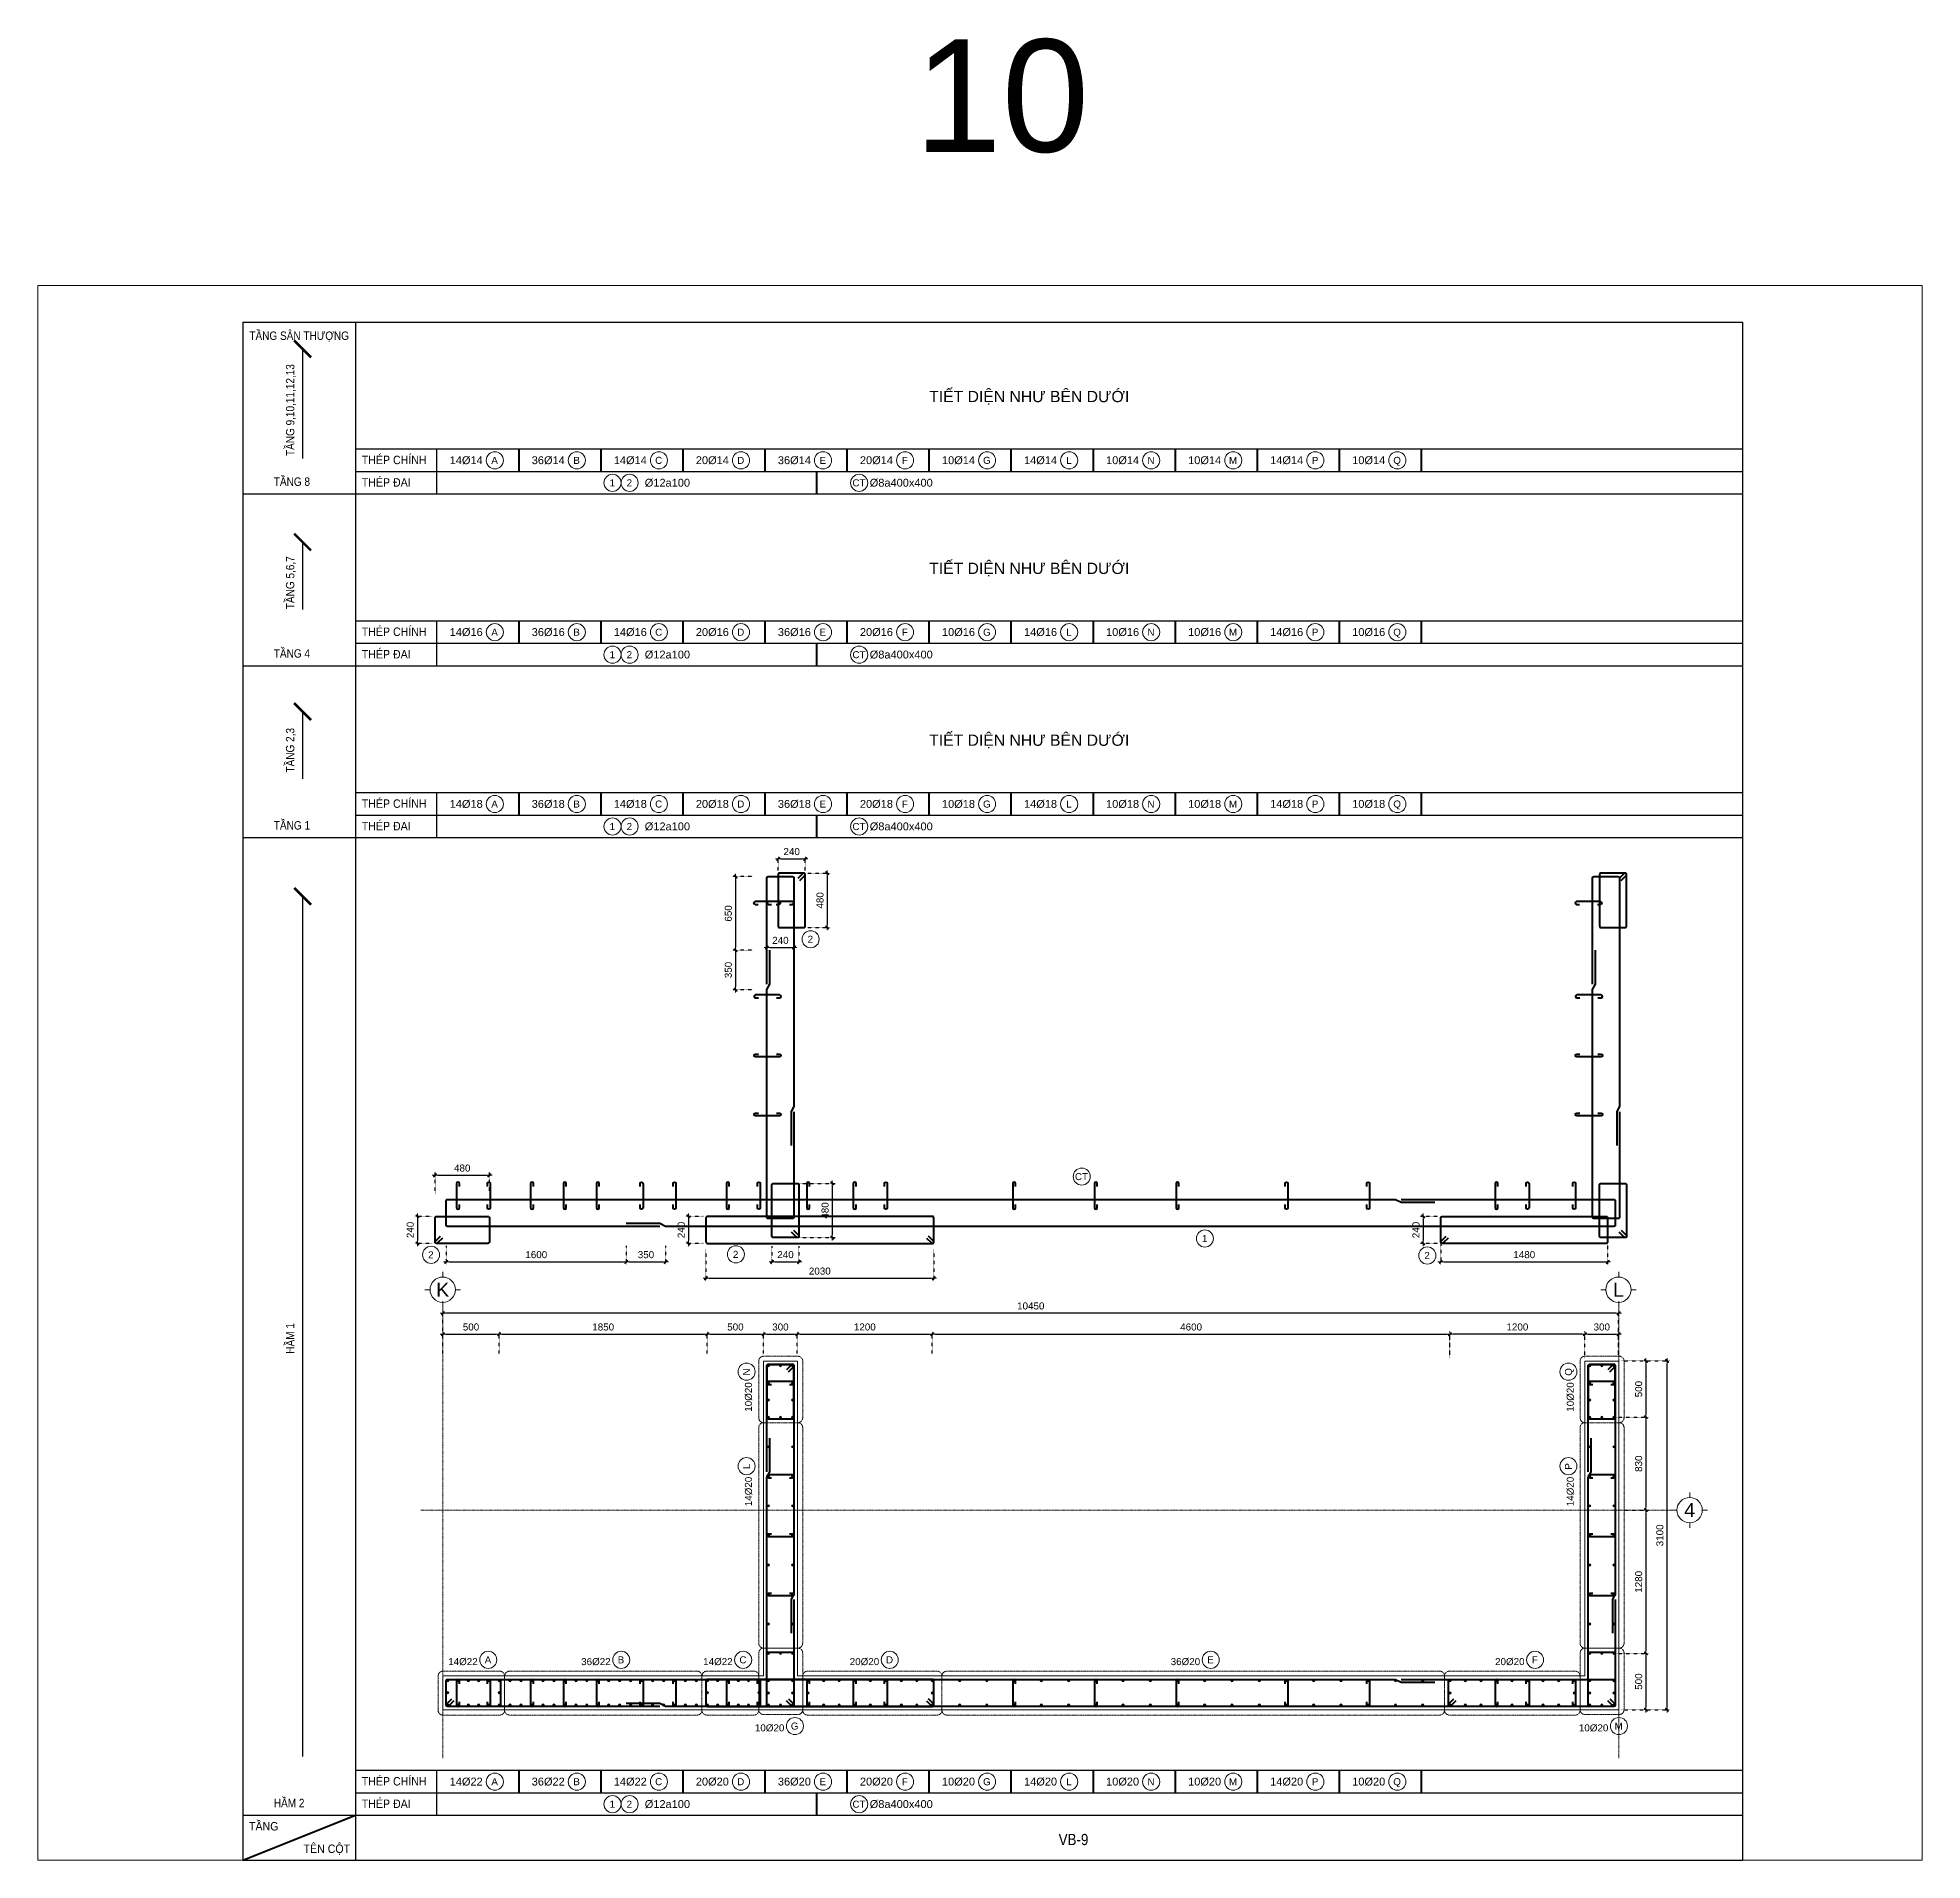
# Model space of a CAD drawing. Header units: millimetres. Extents: x -146909 to 4830753, y -683702 to -336947.
# Drawn here: x 4683187 to 4699937, y -448762 to -432559 of the extents above; entities that cross this region are included whole.
import ezdxf
from ezdxf.enums import TextEntityAlignment as Align

# ---------------------------------------------------------------- set-up
doc = ezdxf.new("R2010")
doc.units = ezdxf.units.MM
doc.header["$MEASUREMENT"] = 0
for name, pattern in [('Grid Line 4 1_5', [1140, 600, -225, 90, -225]), ('HIDDEN', [0.375, 0.25, -0.125]), ('HIDDEN5', [2.8375, 1.25, -1.5875])]:
    doc.linetypes.add(name, pattern=pattern)
doc.layers.get('0').update_dxf_attribs({"lineweight": 9})
doc.layers.get('Defpoints').update_dxf_attribs({"color": 10, "lineweight": 0})
for name, color, linetype, lineweight in [("'S_General_Cont_1 Thin", 1, 'Continuous', 18), ("'S_General_Text_3_Member name", 3, 'Continuous', 35), ('CDAI', 3, 'Continuous', 40), ('chunho.q', 1, 'Continuous', 13), ('CTHEP', 4, 'Continuous', 50), ('DBAO', 2, 'Continuous', 13), ('DMo', 9, 'HIDDEN', 9), ('KTH', 154, 'Continuous', 9), ('S-GRID', 7, 'Continuous', 5), ('STICK', 1, 'Continuous', 9)]:
    doc.layers.add(name, color=color, linetype=linetype, lineweight=lineweight)
for name, color, linetype in [('DM', 1, 'Continuous'), ('TBL', 1, 'Continuous'), ('TX', 214, 'Continuous')]:
    doc.layers.add(name, color=color, linetype=linetype)
doc.styles.add('arial', font='arial.ttf', dxfattribs={"width": 0.85})
doc.styles.get("Standard").update_dxf_attribs({"font": 'arial.ttf'})
doc.styles.add('TTP-HelCon', font='arial.ttf')
doc.dimstyles.new('TTP-25', dxfattribs={"dimscale": 25, "dimtxt": 2.5, "dimasz": 1, "dimexe": 1, "dimexo": 1, "dimgap": 0.09, "dimtad": 0, "dimdec": 4, "dimrnd": 10, "dimzin": 9, "dimdsep": 46, "dimtxsty": 'TTP-HelCon', "dimblk": 'Stick', "dimcen": 0.09, "dimdle": 1.5, "dimclrd": 256, "dimclre": 256, "dimclrt": 1, "dimadec": 0, "dimazin": 0, "dimtfac": 1, "dimtdec": 4, "dimtmove": 0, "dimatfit": 3, "dimldrblk": 'ARCHTICK', "dimfxl": 1, "dimtvp": 1, "dimtolj": 1, "dimtzin": 0, "dimarcsym": 0})
doc.dimstyles.new('TTP-50', dxfattribs={"dimscale": 50, "dimtxt": 2.5, "dimasz": 1, "dimexe": 1, "dimexo": 1, "dimgap": 0.09, "dimtad": 0, "dimdec": 4, "dimzin": 9, "dimdsep": 46, "dimtxsty": 'arial', "dimblk": 'Stick', "dimcen": 0.09, "dimdle": 1.5, "dimclrd": 256, "dimclre": 256, "dimclrt": 1, "dimadec": 0, "dimazin": 0, "dimtfac": 1, "dimtdec": 4, "dimtmove": 0, "dimatfit": 3, "dimldrblk": 'ARCHTICK', "dimfxl": 1, "dimtvp": 1, "dimtolj": 1, "dimtzin": 0, "dimarcsym": 0})

msp = doc.modelspace()

# ---------------------------------------------------------------- texts
at = {"layer": 'chunho.q', "color": 1, "style": 'arial', "width": 0.85}
for s, p in [('TẦNG SÂN THƯỢNG', (4685068.30135, -435245.65692)), ('TẦNG 8', (4685285.45894, -436542.98839)), ('TẦNG 4', (4685285.45894, -438070.67112)), ('TẦNG 1', (4685285.45894, -439598.35386)), ('HẦM 2', (4685285.45894, -448289.98892))]:
    msp.add_text(s, height=75, dxfattribs=at).set_placement(p)
for s, p in [('TẦNG 9,10,11,12,13', (4685468.14635, -436277.89275)), ('TẦNG 5,6,7', (4685468.14635, -437639.15983)), ('TẦNG 2,3', (4685468.14635, -439091.51183)), ('HẦM 1', (4685468.14635, -444258.23686))]:
    msp.add_text(s, height=75, rotation=90, dxfattribs=at).set_placement(p)
at = {"layer": 'chunho.q', "color": 1, "style": 'arial'}
for s, p in [('10%%C20', (4689534.59454, -444774.07914)), ('10%%C20', (4696838.99117, -444774.07914)), ('14%%C20', (4689534.59454, -445614.08435)), ('14%%C20', (4696838.99117, -445614.08435))]:
    msp.add_text(s, height=62.5, rotation=90, dxfattribs=at).set_placement(p)
for s, p in [('14%%C22', (4686835.20193, -447026.79498)), ('36%%C22', (4688017.06824, -447026.79498)), ('14%%C22', (4689101.2348, -447026.79498)), ('20%%C20', (4690403.81752, -447026.79498)), ('36%%C20', (4693256.43987, -447026.79498)), ('20%%C20', (4696139.50031, -447026.79498)), ('10%%C20', (4689560.8527, -447615.70701)), ('10%%C20', (4696884.45327, -447615.70701))]:
    msp.add_text(s, height=62.5, dxfattribs=at).set_placement(p)
at = {"layer": 'Defpoints', "style": 'arial'}
msp.add_text('10', height=1000, dxfattribs=at).set_placement((4691755.49555, -433073.24457), align=Align.MIDDLE)
at = {"layer": 'TX', "color": 2, "style": 'arial'}
for s, height, p in [('TIẾT DIỆN NHƯ BÊN DƯỚI', 100, (4691999.29891, -435748.64809)), ('14%%C14', 70, (4686995.19685, -436314.98839)), ('36%%C14', 70, (4687724.4131, -436314.98839)), ('14%%C14', 70, (4688453.62935, -436314.98839)), ('20%%C14', 70, (4689182.8456, -436314.98839)), ('36%%C14', 70, (4689912.06185, -436314.98839)), ('20%%C14', 70, (4690641.2781, -436314.98839)), ('10%%C14', 70, (4691370.49435, -436314.98839)), ('14%%C14', 70, (4692099.7106, -436314.98839)), ('10%%C14', 70, (4692828.92685, -436314.98839)), ('10%%C14', 70, (4693558.1431, -436314.98839)), ('14%%C14', 70, (4694287.35935, -436314.98839)), ('10%%C14', 70, (4695016.5756, -436314.98839)), ('%%C12a100', 70, (4688783.5127, -436514.98839)), ('%%C8a400x400', 70, (4690861.742, -436514.98839)), ('TIẾT DIỆN NHƯ BÊN DƯỚI', 100, (4691999.29891, -437276.33083)), ('14%%C16', 70, (4686995.19685, -437842.67112)), ('36%%C16', 70, (4687724.4131, -437842.67112)), ('14%%C16', 70, (4688453.62935, -437842.67112)), ('20%%C16', 70, (4689182.8456, -437842.67112)), ('36%%C16', 70, (4689912.06185, -437842.67112)), ('20%%C16', 70, (4690641.2781, -437842.67112)), ('10%%C16', 70, (4691370.49435, -437842.67112)), ('14%%C16', 70, (4692099.7106, -437842.67112)), ('10%%C16', 70, (4692828.92685, -437842.67112)), ('10%%C16', 70, (4693558.1431, -437842.67112)), ('14%%C16', 70, (4694287.35935, -437842.67112)), ('10%%C16', 70, (4695016.5756, -437842.67112)), ('%%C12a100', 70, (4688783.5127, -438042.67112)), ('%%C8a400x400', 70, (4690861.742, -438042.67112)), ('TIẾT DIỆN NHƯ BÊN DƯỚI', 100, (4691999.29891, -438804.01357)), ('14%%C18', 70, (4686995.19685, -439370.35386)), ('36%%C18', 70, (4687724.4131, -439370.35386)), ('14%%C18', 70, (4688453.62935, -439370.35386)), ('20%%C18', 70, (4689182.8456, -439370.35386)), ('36%%C18', 70, (4689912.06185, -439370.35386)), ('20%%C18', 70, (4690641.2781, -439370.35386)), ('10%%C18', 70, (4691370.49435, -439370.35386)), ('14%%C18', 70, (4692099.7106, -439370.35386)), ('10%%C18', 70, (4692828.92685, -439370.35386)), ('10%%C18', 70, (4693558.1431, -439370.35386)), ('14%%C18', 70, (4694287.35935, -439370.35386)), ('10%%C18', 70, (4695016.5756, -439370.35386)), ('%%C12a100', 70, (4688783.5127, -439570.35386)), ('%%C8a400x400', 70, (4690861.742, -439570.35386)), ('14%%C22', 70, (4686995.19685, -448061.98892)), ('36%%C22', 70, (4687724.4131, -448061.98892)), ('14%%C22', 70, (4688453.62935, -448061.98892)), ('20%%C20', 70, (4689182.8456, -448061.98892)), ('36%%C20', 70, (4689912.06185, -448061.98892)), ('20%%C20', 70, (4690641.2781, -448061.98892)), ('10%%C20', 70, (4691370.49435, -448061.98892)), ('14%%C20', 70, (4692099.7106, -448061.98892)), ('10%%C20', 70, (4692828.92685, -448061.98892)), ('10%%C20', 70, (4693558.1431, -448061.98892)), ('14%%C20', 70, (4694287.35935, -448061.98892)), ('10%%C20', 70, (4695016.5756, -448061.98892)), ('%%C12a100', 70, (4688783.5127, -448261.98892)), ('%%C8a400x400', 70, (4690861.742, -448261.98892))]:
    msp.add_text(s, height=height, dxfattribs=at).set_placement(p, align=Align.MIDDLE_CENTER)
at = {"layer": 'TX', "color": 2, "style": 'arial', "width": 0.9}
for s, p in [('THÉP CHÍNH', (4686067.07274, -436312.304)), ('THÉP ĐAI', (4686067.07274, -436512.304)), ('THÉP CHÍNH', (4686067.07274, -437839.98674)), ('THÉP ĐAI', (4686067.07274, -438039.98674)), ('THÉP CHÍNH', (4686067.07274, -439367.66948)), ('THÉP ĐAI', (4686067.07274, -439567.66948)), ('THÉP CHÍNH', (4686067.07274, -448059.30454)), ('THÉP ĐAI', (4686067.07274, -448259.30454)), ('TẦNG', (4685064.76002, -448459.30454)), ('TÊN CỘT', (4685549.69859, -448659.30454))]:
    msp.add_text(s, height=75, dxfattribs=at).set_placement(p, align=Align.MIDDLE_LEFT)
at = {"layer": 'TX', "color": 2, "insert": (4692392.75534, -448526.68797), "char_height": 100, "width": 312.1258527, "attachment_point": 2, "style": 'arial'}
msp.add_mtext('VB-9', dxfattribs=at)

# ---------------------------------------------------------------- blocks, each defined once
blk = doc.blocks.new('GL')
at = {"layer": "'S_General_Cont_1 Thin"}
for p, q in [((-600, 0), (-841, 0)), ((12, 600), (12, 841)), ((600, 0), (841, 0)), ((12, -600), (12, -841))]:
    blk.add_line(p, q, dxfattribs=at)
blk.add_circle((0, 0), 600, dxfattribs=at)
at = {"layer": "'S_General_Text_3_Member name"}
blk.add_attdef('A', text='', height=602, dxfattribs=at).set_placement((0, 0), align=Align.MIDDLE)
blk = doc.blocks.new('Stick')
at = {"layer": 'STICK'}
h = blk.add_hatch(color=256, dxfattribs=at)
edge = h.paths.add_edge_path()
edge.add_line((0.3, 0.5), (-0.5, -0.3))
edge.add_arc((-0.4, -0.4), 0.141, 135, 315)
edge.add_line((-0.3, -0.5), (0.5, 0.3))
edge.add_arc((0.4, 0.4), 0.141, 315, 495)
blk.add_line((1, 0), (-1, 0), dxfattribs=at)
blk.add_lwpolyline([(0.3, 0.5), (-0.5, -0.3, 1), (-0.3, -0.5), (0.5, 0.3, 1), (0.3, 0.5, 1)], format="xyb", dxfattribs=at)
blk = doc.blocks.new('*D720')
at = {"layer": 'Defpoints', "color": 0, "transparency": 16777216}
for p in [(4687288, -444085), (4686788, -444280), (4687288, -444280)]:
    blk.add_point(p, dxfattribs=at)
at = {"layer": 'KTH', "linetype": 'HIDDEN5', "lineweight": -2, "transparency": 16777216}
for p, q in [((4686788, -444255), (4686788, -444060)), ((4687288, -444255), (4687288, -444060))]:
    blk.add_line(p, q, dxfattribs=at)
at = {"layer": 'KTH', "lineweight": -2, "transparency": 16777216}
blk.add_line((4686813, -444085), (4687263, -444085), dxfattribs=at)
at = {"layer": 'KTH', "lineweight": -2, "transparency": 16777216, "xscale": 25, "yscale": 25, "zscale": 25, "rotation": 180}
blk.add_blockref('Stick', (4686788, -444085), dxfattribs=at)
at = {"layer": 'KTH', "lineweight": -2, "transparency": 16777216, "xscale": 25, "yscale": 25, "zscale": 25}
blk.add_blockref('Stick', (4687288, -444085), dxfattribs=at)
at = {"layer": 'KTH', "color": 1, "transparency": 16777216, "insert": (4687038, -444021), "char_height": 62.5, "attachment_point": 5, "style": 'TTP-HelCon'}
blk.add_mtext('\\A1;500', dxfattribs=at)
blk = doc.blocks.new('_ArchTick')
at = {"color": 0, "linetype": 'ByBlock', "const_width": 0.15}
blk.add_lwpolyline([(-0.5, -0.5), (0.5, 0.5)], dxfattribs=at)
blk = doc.blocks.new('*D721')
at = {"layer": 'Defpoints', "color": 0, "transparency": 16777216}
for p in [(4689938, -444085), (4689638, -444280), (4689938, -444280)]:
    blk.add_point(p, dxfattribs=at)
at = {"layer": 'KTH', "linetype": 'HIDDEN5', "lineweight": -2, "transparency": 16777216}
for p, q in [((4689638, -444255), (4689638, -444060)), ((4689938, -444255), (4689938, -444060))]:
    blk.add_line(p, q, dxfattribs=at)
at = {"layer": 'KTH', "lineweight": -2, "transparency": 16777216}
blk.add_line((4689663, -444085), (4689913, -444085), dxfattribs=at)
at = {"layer": 'KTH', "lineweight": -2, "transparency": 16777216, "xscale": 25, "yscale": 25, "zscale": 25, "rotation": 180}
blk.add_blockref('Stick', (4689638, -444085), dxfattribs=at)
at = {"layer": 'KTH', "lineweight": -2, "transparency": 16777216, "xscale": 25, "yscale": 25, "zscale": 25}
blk.add_blockref('Stick', (4689938, -444085), dxfattribs=at)
at = {"layer": 'KTH', "color": 1, "transparency": 16777216, "insert": (4689788, -444021), "char_height": 62.5, "attachment_point": 5, "style": 'TTP-HelCon'}
blk.add_mtext('\\A1;300', dxfattribs=at)
blk = doc.blocks.new('*D722')
at = {"layer": 'Defpoints', "color": 0, "transparency": 16777216}
for p in [(4691138, -444085), (4689938, -444280), (4691138, -444280)]:
    blk.add_point(p, dxfattribs=at)
at = {"layer": 'KTH', "linetype": 'HIDDEN5', "lineweight": -2, "transparency": 16777216}
for p, q in [((4689938, -444255), (4689938, -444060)), ((4691138, -444255), (4691138, -444060))]:
    blk.add_line(p, q, dxfattribs=at)
at = {"layer": 'KTH', "lineweight": -2, "transparency": 16777216}
blk.add_line((4689963, -444085), (4691113, -444085), dxfattribs=at)
at = {"layer": 'KTH', "lineweight": -2, "transparency": 16777216, "xscale": 25, "yscale": 25, "zscale": 25, "rotation": 180}
blk.add_blockref('Stick', (4689938, -444085), dxfattribs=at)
at = {"layer": 'KTH', "lineweight": -2, "transparency": 16777216, "xscale": 25, "yscale": 25, "zscale": 25}
blk.add_blockref('Stick', (4691138, -444085), dxfattribs=at)
at = {"layer": 'KTH', "color": 1, "transparency": 16777216, "insert": (4690538, -444021), "char_height": 62.5, "attachment_point": 5, "style": 'TTP-HelCon'}
blk.add_mtext('\\A1;1200', dxfattribs=at)
blk = doc.blocks.new('*D723')
at = {"layer": 'Defpoints', "color": 0, "transparency": 16777216}
for p in [(4697238, -444085), (4696938, -444323), (4697238, -444323)]:
    blk.add_point(p, dxfattribs=at)
at = {"layer": 'KTH', "linetype": 'HIDDEN5', "lineweight": -2, "transparency": 16777216}
for p, q in [((4696938, -444298), (4696938, -444060)), ((4697238, -444298), (4697238, -444060))]:
    blk.add_line(p, q, dxfattribs=at)
at = {"layer": 'KTH', "lineweight": -2, "transparency": 16777216}
blk.add_line((4696963, -444085), (4697213, -444085), dxfattribs=at)
at = {"layer": 'KTH', "lineweight": -2, "transparency": 16777216, "xscale": 25, "yscale": 25, "zscale": 25, "rotation": 180}
blk.add_blockref('Stick', (4696938, -444085), dxfattribs=at)
at = {"layer": 'KTH', "lineweight": -2, "transparency": 16777216, "xscale": 25, "yscale": 25, "zscale": 25}
blk.add_blockref('Stick', (4697238, -444085), dxfattribs=at)
at = {"layer": 'KTH', "color": 1, "transparency": 16777216, "insert": (4697088, -444021), "char_height": 62.5, "attachment_point": 5, "style": 'TTP-HelCon'}
blk.add_mtext('\\A1;300', dxfattribs=at)
blk = doc.blocks.new('*D724')
at = {"layer": 'Defpoints', "color": 0, "transparency": 16777216}
for p in [(4686788, -443898), (4686788, -444280), (4697238, -444280)]:
    blk.add_point(p, dxfattribs=at)
at = {"layer": 'KTH', "linetype": 'HIDDEN5', "lineweight": -2, "transparency": 16777216}
for p, q in [((4686788, -444255), (4686788, -443873)), ((4697238, -444255), (4697238, -443873))]:
    blk.add_line(p, q, dxfattribs=at)
at = {"layer": 'KTH', "lineweight": -2, "transparency": 16777216}
blk.add_line((4697213, -443898), (4686813, -443898), dxfattribs=at)
at = {"layer": 'KTH', "lineweight": -2, "transparency": 16777216, "xscale": 25, "yscale": 25, "zscale": 25, "rotation": 180}
blk.add_blockref('Stick', (4686788, -443898), dxfattribs=at)
at = {"layer": 'KTH', "lineweight": -2, "transparency": 16777216, "xscale": 25, "yscale": 25, "zscale": 25}
blk.add_blockref('Stick', (4697238, -443898), dxfattribs=at)
at = {"layer": 'KTH', "color": 1, "transparency": 16777216, "insert": (4692013, -443834), "char_height": 62.5, "attachment_point": 5, "style": 'TTP-HelCon'}
blk.add_mtext('\\A1;10450', dxfattribs=at)
blk = doc.blocks.new('*D725')
at = {"layer": 'Defpoints', "color": 0, "transparency": 16777216}
for p in [(4697238, -444323), (4697196, -444823), (4697480, -444823)]:
    blk.add_point(p, dxfattribs=at)
at = {"layer": 'KTH', "linetype": 'HIDDEN5', "lineweight": -2, "transparency": 16777216}
for p, q in [((4697263, -444323), (4697505, -444323)), ((4697221, -444823), (4697505, -444823))]:
    blk.add_line(p, q, dxfattribs=at)
at = {"layer": 'KTH', "lineweight": -2, "transparency": 16777216}
blk.add_line((4697480, -444348), (4697480, -444798), dxfattribs=at)
at = {"layer": 'KTH', "lineweight": -2, "transparency": 16777216, "xscale": 25, "yscale": 25, "zscale": 25}
for p, rotation in [((4697480, -444323), 90), ((4697480, -444823), 270)]:
    blk.add_blockref('Stick', p, dxfattribs=dict(at, rotation=rotation))
at = {"layer": 'KTH', "color": 1, "transparency": 16777216, "insert": (4697416, -444573), "char_height": 62.5, "attachment_point": 5, "rotation": 90, "style": 'TTP-HelCon'}
blk.add_mtext('\\A1;500', dxfattribs=at)
blk = doc.blocks.new('*D726')
at = {"layer": 'Defpoints', "color": 0, "transparency": 16777216}
for p in [(4697238, -445648), (4697196, -446923), (4697480, -446923)]:
    blk.add_point(p, dxfattribs=at)
at = {"layer": 'KTH', "linetype": 'HIDDEN5', "lineweight": -2, "transparency": 16777216}
for p, q in [((4697263, -445648), (4697505, -445648)), ((4697221, -446923), (4697505, -446923))]:
    blk.add_line(p, q, dxfattribs=at)
at = {"layer": 'KTH', "lineweight": -2, "transparency": 16777216}
blk.add_line((4697480, -445673), (4697480, -446898), dxfattribs=at)
at = {"layer": 'KTH', "lineweight": -2, "transparency": 16777216, "xscale": 25, "yscale": 25, "zscale": 25}
for p, rotation in [((4697480, -445648), 90), ((4697480, -446923), 270)]:
    blk.add_blockref('Stick', p, dxfattribs=dict(at, rotation=rotation))
at = {"layer": 'KTH', "color": 1, "transparency": 16777216, "insert": (4697416, -446286), "char_height": 62.5, "attachment_point": 5, "rotation": 90, "style": 'TTP-HelCon'}
blk.add_mtext('\\A1;1280', dxfattribs=at)
blk = doc.blocks.new('*D727')
at = {"layer": 'Defpoints', "color": 0, "transparency": 16777216}
for p in [(4697196, -446923), (4697238, -447423), (4697480, -447423)]:
    blk.add_point(p, dxfattribs=at)
at = {"layer": 'KTH', "linetype": 'HIDDEN5', "lineweight": -2, "transparency": 16777216}
for p, q in [((4697221, -446923), (4697505, -446923)), ((4697263, -447423), (4697505, -447423))]:
    blk.add_line(p, q, dxfattribs=at)
at = {"layer": 'KTH', "lineweight": -2, "transparency": 16777216}
blk.add_line((4697480, -446948), (4697480, -447398), dxfattribs=at)
at = {"layer": 'KTH', "lineweight": -2, "transparency": 16777216, "xscale": 25, "yscale": 25, "zscale": 25}
for p, rotation in [((4697480, -446923), 90), ((4697480, -447423), 270)]:
    blk.add_blockref('Stick', p, dxfattribs=dict(at, rotation=rotation))
at = {"layer": 'KTH', "color": 1, "transparency": 16777216, "insert": (4697416, -447173), "char_height": 62.5, "attachment_point": 5, "rotation": 90, "style": 'TTP-HelCon'}
blk.add_mtext('\\A1;500', dxfattribs=at)
blk = doc.blocks.new('*D728')
at = {"layer": 'Defpoints', "color": 0, "transparency": 16777216}
for p in [(4697238, -444323), (4697668, -444323), (4697238, -447423)]:
    blk.add_point(p, dxfattribs=at)
at = {"layer": 'KTH', "linetype": 'HIDDEN5', "lineweight": -2, "transparency": 16777216}
for p, q in [((4697263, -444323), (4697693, -444323)), ((4697263, -447423), (4697693, -447423))]:
    blk.add_line(p, q, dxfattribs=at)
at = {"layer": 'KTH', "lineweight": -2, "transparency": 16777216}
blk.add_line((4697668, -447398), (4697668, -444348), dxfattribs=at)
at = {"layer": 'KTH', "lineweight": -2, "transparency": 16777216, "xscale": 25, "yscale": 25, "zscale": 25}
for p, rotation in [((4697668, -444323), 90), ((4697668, -447423), 270)]:
    blk.add_blockref('Stick', p, dxfattribs=dict(at, rotation=rotation))
at = {"layer": 'KTH', "color": 1, "transparency": 16777216, "insert": (4697604, -445873), "char_height": 62.5, "attachment_point": 5, "rotation": 90, "style": 'TTP-HelCon'}
blk.add_mtext('\\A1;3100', dxfattribs=at)
blk = doc.blocks.new('*D729')
at = {"layer": 'Defpoints', "color": 0, "transparency": 16777216}
for p in [(4697196, -444823), (4697238, -445648), (4697480, -445648)]:
    blk.add_point(p, dxfattribs=at)
at = {"layer": 'KTH', "linetype": 'HIDDEN5', "lineweight": -2, "transparency": 16777216}
for p, q in [((4697221, -444823), (4697505, -444823)), ((4697263, -445648), (4697505, -445648))]:
    blk.add_line(p, q, dxfattribs=at)
at = {"layer": 'KTH', "lineweight": -2, "transparency": 16777216}
blk.add_line((4697480, -444848), (4697480, -445623), dxfattribs=at)
at = {"layer": 'KTH', "lineweight": -2, "transparency": 16777216, "xscale": 25, "yscale": 25, "zscale": 25}
for p, rotation in [((4697480, -444823), 90), ((4697480, -445648), 270)]:
    blk.add_blockref('Stick', p, dxfattribs=dict(at, rotation=rotation))
at = {"layer": 'KTH', "color": 1, "transparency": 16777216, "insert": (4697416, -445236), "char_height": 62.5, "attachment_point": 5, "rotation": 90, "style": 'TTP-HelCon'}
blk.add_mtext('\\A1;830', dxfattribs=at)
blk = doc.blocks.new('*D730')
at = {"layer": 'Defpoints', "color": 0, "transparency": 16777216}
for p in [(4689138, -444085), (4687288, -444280), (4689138, -444280)]:
    blk.add_point(p, dxfattribs=at)
at = {"layer": 'KTH', "linetype": 'HIDDEN5', "lineweight": -2, "transparency": 16777216}
for p, q in [((4687288, -444255), (4687288, -444060)), ((4689138, -444255), (4689138, -444060))]:
    blk.add_line(p, q, dxfattribs=at)
at = {"layer": 'KTH', "lineweight": -2, "transparency": 16777216}
blk.add_line((4687313, -444085), (4689113, -444085), dxfattribs=at)
at = {"layer": 'KTH', "lineweight": -2, "transparency": 16777216, "xscale": 25, "yscale": 25, "zscale": 25, "rotation": 180}
blk.add_blockref('Stick', (4687288, -444085), dxfattribs=at)
at = {"layer": 'KTH', "lineweight": -2, "transparency": 16777216, "xscale": 25, "yscale": 25, "zscale": 25}
blk.add_blockref('Stick', (4689138, -444085), dxfattribs=at)
at = {"layer": 'KTH', "color": 1, "transparency": 16777216, "insert": (4688213, -444021), "char_height": 62.5, "attachment_point": 5, "style": 'TTP-HelCon'}
blk.add_mtext('\\A1;1850', dxfattribs=at)
blk = doc.blocks.new('*D731')
at = {"layer": 'Defpoints', "color": 0, "transparency": 16777216}
for p in [(4689638, -444085), (4689138, -444280), (4689638, -444280)]:
    blk.add_point(p, dxfattribs=at)
at = {"layer": 'KTH', "linetype": 'HIDDEN5', "lineweight": -2, "transparency": 16777216}
for p, q in [((4689138, -444255), (4689138, -444060)), ((4689638, -444255), (4689638, -444060))]:
    blk.add_line(p, q, dxfattribs=at)
at = {"layer": 'KTH', "lineweight": -2, "transparency": 16777216}
blk.add_line((4689163, -444085), (4689613, -444085), dxfattribs=at)
at = {"layer": 'KTH', "lineweight": -2, "transparency": 16777216, "xscale": 25, "yscale": 25, "zscale": 25, "rotation": 180}
blk.add_blockref('Stick', (4689138, -444085), dxfattribs=at)
at = {"layer": 'KTH', "lineweight": -2, "transparency": 16777216, "xscale": 25, "yscale": 25, "zscale": 25}
blk.add_blockref('Stick', (4689638, -444085), dxfattribs=at)
at = {"layer": 'KTH', "color": 1, "transparency": 16777216, "insert": (4689388, -444021), "char_height": 62.5, "attachment_point": 5, "style": 'TTP-HelCon'}
blk.add_mtext('\\A1;500', dxfattribs=at)
blk = doc.blocks.new('*D732')
at = {"layer": 'Defpoints', "color": 0, "transparency": 16777216}
for p in [(4695738, -444085), (4695738, -444323), (4696938, -444323)]:
    blk.add_point(p, dxfattribs=at)
at = {"layer": 'KTH', "linetype": 'HIDDEN5', "lineweight": -2, "transparency": 16777216}
for p, q in [((4695738, -444298), (4695738, -444060)), ((4696938, -444298), (4696938, -444060))]:
    blk.add_line(p, q, dxfattribs=at)
at = {"layer": 'KTH', "lineweight": -2, "transparency": 16777216}
blk.add_line((4696913, -444085), (4695763, -444085), dxfattribs=at)
at = {"layer": 'KTH', "lineweight": -2, "transparency": 16777216, "xscale": 25, "yscale": 25, "zscale": 25, "rotation": 180}
blk.add_blockref('Stick', (4695738, -444085), dxfattribs=at)
at = {"layer": 'KTH', "lineweight": -2, "transparency": 16777216, "xscale": 25, "yscale": 25, "zscale": 25}
blk.add_blockref('Stick', (4696938, -444085), dxfattribs=at)
at = {"layer": 'KTH', "color": 1, "transparency": 16777216, "insert": (4696338, -444021), "char_height": 62.5, "attachment_point": 5, "style": 'TTP-HelCon'}
blk.add_mtext('\\A1;1200', dxfattribs=at)
blk = doc.blocks.new('*D733')
at = {"layer": 'Defpoints', "color": 0, "transparency": 16777216}
for p in [(4695738, -444085), (4691138, -444280), (4695738, -444280)]:
    blk.add_point(p, dxfattribs=at)
at = {"layer": 'KTH', "linetype": 'HIDDEN5', "lineweight": -2, "transparency": 16777216}
for p, q in [((4691138, -444255), (4691138, -444060)), ((4695738, -444255), (4695738, -444060))]:
    blk.add_line(p, q, dxfattribs=at)
at = {"layer": 'KTH', "lineweight": -2, "transparency": 16777216}
blk.add_line((4691163, -444085), (4695713, -444085), dxfattribs=at)
at = {"layer": 'KTH', "lineweight": -2, "transparency": 16777216, "xscale": 25, "yscale": 25, "zscale": 25, "rotation": 180}
blk.add_blockref('Stick', (4691138, -444085), dxfattribs=at)
at = {"layer": 'KTH', "lineweight": -2, "transparency": 16777216, "xscale": 25, "yscale": 25, "zscale": 25}
blk.add_blockref('Stick', (4695738, -444085), dxfattribs=at)
at = {"layer": 'KTH', "color": 1, "transparency": 16777216, "insert": (4693438, -444021), "char_height": 62.5, "attachment_point": 5, "style": 'TTP-HelCon'}
blk.add_mtext('\\A1;4600', dxfattribs=at)
blk = doc.blocks.new('*U655')
at = {"layer": 'CTHEP', "ltscale": 0.02, "const_width": 10}
blk.add_lwpolyline([(0, 5, -1), (0, -5, -1)], format="xyb", close=True, dxfattribs=at)
at = {"layer": 'Defpoints', "color": 1}
blk.add_circle((0, 0), 10, dxfattribs=at)
blk = doc.blocks.new('*U701')
at = {"layer": 'CDAI', "color": 0, "linetype": 'ByBlock', "lineweight": -2, "transparency": 16777216, "rotation": 89.99999999999999}
blk.add_blockref('*U655', (0, 0), dxfattribs=at)
blk = doc.blocks.new('*U702')
at = {"layer": 'CDAI', "color": 0, "linetype": 'ByBlock', "lineweight": -2, "transparency": 16777216}
for p in [(0, 0), (0, -152.5), (0, -305), (0, -457.5)]:
    blk.add_blockref('*U701', p, dxfattribs=at)
blk = doc.blocks.new('*U703')
at = {"layer": 'CDAI', "color": 0, "linetype": 'ByBlock', "lineweight": -2, "transparency": 16777216, "rotation": 89.99999999999999}
blk.add_blockref('*U655', (0, 0), dxfattribs=at)
blk = doc.blocks.new('*U704')
at = {"layer": 'CDAI', "color": 0, "linetype": 'ByBlock', "lineweight": -2, "transparency": 16777216}
for p in [(0, 0), (0, -152.5), (0, -305), (0, -457.5)]:
    blk.add_blockref('*U703', p, dxfattribs=at)
blk = doc.blocks.new('*U705')
at = {"layer": 'CDAI', "color": 0, "linetype": 'ByBlock', "lineweight": -2, "transparency": 16777216, "rotation": 89.99999999999999}
blk.add_blockref('*U655', (0, 0), dxfattribs=at)
blk = doc.blocks.new('*U706')
at = {"layer": 'CDAI', "color": 0, "linetype": 'ByBlock', "lineweight": -2, "transparency": 16777216}
blk.add_blockref('*U705', (0, 0), dxfattribs=at)
blk = doc.blocks.new('*U707')
at = {"layer": 'CDAI', "color": 0, "linetype": 'ByBlock', "lineweight": -2, "transparency": 16777216, "rotation": 89.99999999999999}
blk.add_blockref('*U655', (0, 0), dxfattribs=at)
blk = doc.blocks.new('*U656')
at = {"layer": 'CDAI', "color": 0, "linetype": 'ByBlock', "lineweight": -2, "transparency": 16777216}
blk.add_blockref('*U707', (0, 0), dxfattribs=at)
blk = doc.blocks.new('*U657')
at = {"layer": 'CDAI', "color": 0, "linetype": 'ByBlock', "lineweight": -2, "transparency": 16777216, "rotation": 89.99999999999999}
blk.add_blockref('*U655', (0, 0), dxfattribs=at)
blk = doc.blocks.new('*U658')
at = {"layer": 'CDAI', "color": 0, "linetype": 'ByBlock', "lineweight": -2, "transparency": 16777216}
blk.add_blockref('*U657', (0, 0), dxfattribs=at)
blk = doc.blocks.new('*U659')
at = {"layer": 'CDAI', "color": 0, "linetype": 'ByBlock', "lineweight": -2, "transparency": 16777216, "rotation": 89.99999999999999}
blk.add_blockref('*U655', (0, 0), dxfattribs=at)
blk = doc.blocks.new('*U660')
at = {"layer": 'CDAI', "color": 0, "linetype": 'ByBlock', "lineweight": -2, "transparency": 16777216}
blk.add_blockref('*U659', (0, 0), dxfattribs=at)
blk = doc.blocks.new('*U661')
at = {"layer": 'CDAI', "color": 0, "linetype": 'ByBlock', "lineweight": -2, "transparency": 16777216, "rotation": 89.99999999999999}
blk.add_blockref('*U655', (0, 0), dxfattribs=at)
blk = doc.blocks.new('*U662')
at = {"layer": 'CDAI', "color": 0, "linetype": 'ByBlock', "lineweight": -2, "transparency": 16777216}
for p in [(0, 0), (0, -262.5), (0, -525), (0, -787.5), (0, -1050), (0, -1312.5), (0, -1575), (0, -1837.5), (0, -2100)]:
    blk.add_blockref('*U661', p, dxfattribs=at)
blk = doc.blocks.new('*U663')
at = {"layer": 'CDAI', "color": 0, "linetype": 'ByBlock', "lineweight": -2, "transparency": 16777216, "rotation": 89.99999999999999}
blk.add_blockref('*U655', (0, 0), dxfattribs=at)
blk = doc.blocks.new('*U664')
at = {"layer": 'CDAI', "color": 0, "linetype": 'ByBlock', "lineweight": -2, "transparency": 16777216}
for p in [(0, 0), (0, -262.5), (0, -525), (0, -787.5), (0, -1050), (0, -1312.5), (0, -1575), (0, -1837.5), (0, -2100)]:
    blk.add_blockref('*U663', p, dxfattribs=at)
blk = doc.blocks.new('*U665')
at = {"layer": 'CDAI', "color": 0, "linetype": 'ByBlock', "lineweight": -2, "transparency": 16777216, "rotation": 89.99999999999999}
blk.add_blockref('*U655', (0, 0), dxfattribs=at)
blk = doc.blocks.new('*U666')
at = {"layer": 'CDAI', "color": 0, "linetype": 'ByBlock', "lineweight": -2, "transparency": 16777216}
for p in [(0, 0), (0, -152.5), (0, -305), (0, -457.5)]:
    blk.add_blockref('*U665', p, dxfattribs=at)
blk = doc.blocks.new('*U667')
at = {"layer": 'CDAI', "color": 0, "linetype": 'ByBlock', "lineweight": -2, "transparency": 16777216, "rotation": 89.99999999999999}
blk.add_blockref('*U655', (0, 0), dxfattribs=at)
blk = doc.blocks.new('*U668')
at = {"layer": 'CDAI', "color": 0, "linetype": 'ByBlock', "lineweight": -2, "transparency": 16777216}
for p in [(0, 0), (0, -152.5), (0, -305), (0, -457.5)]:
    blk.add_blockref('*U667', p, dxfattribs=at)
blk = doc.blocks.new('*U669')
at = {"layer": 'CDAI', "color": 0, "linetype": 'ByBlock', "lineweight": -2, "transparency": 16777216, "rotation": 89.99999999999999}
blk.add_blockref('*U655', (0, 0), dxfattribs=at)
blk = doc.blocks.new('*U670')
at = {"layer": 'CDAI', "color": 0, "linetype": 'ByBlock', "lineweight": -2, "transparency": 16777216}
blk.add_blockref('*U669', (0, 0), dxfattribs=at)
blk = doc.blocks.new('*U671')
at = {"layer": 'CDAI', "color": 0, "linetype": 'ByBlock', "lineweight": -2, "transparency": 16777216, "rotation": 89.99999999999999}
blk.add_blockref('*U655', (0, 0), dxfattribs=at)
blk = doc.blocks.new('*U672')
at = {"layer": 'CDAI', "color": 0, "linetype": 'ByBlock', "lineweight": -2, "transparency": 16777216}
blk.add_blockref('*U671', (0, 0), dxfattribs=at)
blk = doc.blocks.new('*U673')
at = {"layer": 'CDAI', "color": 0, "linetype": 'ByBlock', "lineweight": -2, "transparency": 16777216, "rotation": 89.99999999999999}
blk.add_blockref('*U655', (0, 0), dxfattribs=at)
blk = doc.blocks.new('*U674')
at = {"layer": 'CDAI', "color": 0, "linetype": 'ByBlock', "lineweight": -2, "transparency": 16777216}
blk.add_blockref('*U673', (0, 0), dxfattribs=at)
blk = doc.blocks.new('*U675')
at = {"layer": 'CDAI', "color": 0, "linetype": 'ByBlock', "lineweight": -2, "transparency": 16777216, "rotation": 89.99999999999999}
blk.add_blockref('*U655', (0, 0), dxfattribs=at)
blk = doc.blocks.new('*U676')
at = {"layer": 'CDAI', "color": 0, "linetype": 'ByBlock', "lineweight": -2, "transparency": 16777216}
blk.add_blockref('*U675', (0, 0), dxfattribs=at)
blk = doc.blocks.new('*U677')
at = {"layer": 'CDAI', "color": 0, "linetype": 'ByBlock', "lineweight": -2, "transparency": 16777216, "rotation": 89.99999999999999}
blk.add_blockref('*U655', (0, 0), dxfattribs=at)
blk = doc.blocks.new('*U684')
at = {"layer": 'CDAI', "color": 0, "linetype": 'ByBlock', "lineweight": -2, "transparency": 16777216}
for p in [(0, 0), (0, -262.5), (0, -525), (0, -787.5), (0, -1050), (0, -1312.5), (0, -1575), (0, -1837.5), (0, -2100)]:
    blk.add_blockref('*U677', p, dxfattribs=at)
blk = doc.blocks.new('*U685')
at = {"layer": 'CDAI', "color": 0, "linetype": 'ByBlock', "lineweight": -2, "transparency": 16777216, "rotation": 89.99999999999999}
blk.add_blockref('*U655', (0, 0), dxfattribs=at)
blk = doc.blocks.new('*U686')
at = {"layer": 'CDAI', "color": 0, "linetype": 'ByBlock', "lineweight": -2, "transparency": 16777216}
for p in [(0, 0), (0, -262.5), (0, -525), (0, -787.5), (0, -1050), (0, -1312.5), (0, -1575), (0, -1837.5), (0, -2100)]:
    blk.add_blockref('*U685', p, dxfattribs=at)
blk = doc.blocks.new('*U687')
at = {"layer": 'CTHEP', "ltscale": 0.02, "const_width": 10}
blk.add_lwpolyline([(0, 5, -1), (0, -5, -1)], format="xyb", close=True, dxfattribs=at)
at = {"layer": 'Defpoints', "color": 1}
blk.add_circle((0, 0), 10, dxfattribs=at)
blk = doc.blocks.new('*U688')
at = {"layer": 'CDAI', "color": 0, "linetype": 'ByBlock', "lineweight": -2, "transparency": 16777216}
blk.add_blockref('*U687', (0, 0), dxfattribs=at)
blk = doc.blocks.new('*U689')
at = {"layer": 'CTHEP', "ltscale": 0.02, "const_width": 10}
blk.add_lwpolyline([(0, 5, -1), (0, -5, -1)], format="xyb", close=True, dxfattribs=at)
at = {"layer": 'Defpoints', "color": 1}
blk.add_circle((0, 0), 10, dxfattribs=at)
blk = doc.blocks.new('*U690')
at = {"layer": 'CDAI', "color": 0, "linetype": 'ByBlock', "lineweight": -2, "transparency": 16777216}
for p in [(0, 0), (91.5, 0), (183, 0), (274.5, 0), (366, 0), (457.5, 0)]:
    blk.add_blockref('*U689', p, dxfattribs=at)
blk = doc.blocks.new('*U691')
at = {"layer": 'CTHEP', "ltscale": 0.02, "const_width": 10}
blk.add_lwpolyline([(0, 5, -1), (0, -5, -1)], format="xyb", close=True, dxfattribs=at)
at = {"layer": 'Defpoints', "color": 1}
blk.add_circle((0, 0), 10, dxfattribs=at)
blk = doc.blocks.new('*U692')
at = {"layer": 'CDAI', "color": 0, "linetype": 'ByBlock', "lineweight": -2, "transparency": 16777216}
for p in [(0, 0), (91.5, 0), (183, 0), (274.5, 0), (366, 0), (457.5, 0)]:
    blk.add_blockref('*U691', p, dxfattribs=at)
blk = doc.blocks.new('*U693')
at = {"layer": 'CTHEP', "ltscale": 0.02, "const_width": 10}
blk.add_lwpolyline([(0, 5, -1), (0, -5, -1)], format="xyb", close=True, dxfattribs=at)
at = {"layer": 'Defpoints', "color": 1}
blk.add_circle((0, 0), 10, dxfattribs=at)
blk = doc.blocks.new('*U694')
at = {"layer": 'CDAI', "color": 0, "linetype": 'ByBlock', "lineweight": -2, "transparency": 16777216}
blk.add_blockref('*U693', (0, 0), dxfattribs=at)
blk = doc.blocks.new('*U695')
at = {"layer": 'CTHEP', "ltscale": 0.02, "const_width": 10}
blk.add_lwpolyline([(0, 5, -1), (0, -5, -1)], format="xyb", close=True, dxfattribs=at)
at = {"layer": 'Defpoints', "color": 1}
blk.add_circle((0, 0), 10, dxfattribs=at)
blk = doc.blocks.new('*U696')
at = {"layer": 'CDAI', "color": 0, "linetype": 'ByBlock', "lineweight": -2, "transparency": 16777216}
for p in [(0, 0), (91.5, 0), (183, 0), (274.5, 0), (366, 0), (457.5, 0)]:
    blk.add_blockref('*U695', p, dxfattribs=at)
blk = doc.blocks.new('*U697')
at = {"layer": 'CTHEP', "ltscale": 0.02, "const_width": 10}
blk.add_lwpolyline([(0, 5, -1), (0, -5, -1)], format="xyb", close=True, dxfattribs=at)
at = {"layer": 'Defpoints', "color": 1}
blk.add_circle((0, 0), 10, dxfattribs=at)
blk = doc.blocks.new('*U698')
at = {"layer": 'CDAI', "color": 0, "linetype": 'ByBlock', "lineweight": -2, "transparency": 16777216}
for p in [(0, 0), (91.5, 0), (183, 0), (274.5, 0), (366, 0), (457.5, 0)]:
    blk.add_blockref('*U697', p, dxfattribs=at)
blk = doc.blocks.new('*U699')
at = {"layer": 'CTHEP', "ltscale": 0.02, "const_width": 10}
blk.add_lwpolyline([(0, 5, -1), (0, -5, -1)], format="xyb", close=True, dxfattribs=at)
at = {"layer": 'Defpoints', "color": 1}
blk.add_circle((0, 0), 10, dxfattribs=at)
blk = doc.blocks.new('*U700')
at = {"layer": 'CDAI', "color": 0, "linetype": 'ByBlock', "lineweight": -2, "transparency": 16777216}
blk.add_blockref('*U699', (0, 0), dxfattribs=at)
blk = doc.blocks.new('*U708')
at = {"layer": 'CTHEP', "ltscale": 0.02, "const_width": 10}
blk.add_lwpolyline([(0, 5, -1), (0, -5, -1)], format="xyb", close=True, dxfattribs=at)
at = {"layer": 'Defpoints', "color": 1}
blk.add_circle((0, 0), 10, dxfattribs=at)
blk = doc.blocks.new('*U709')
at = {"layer": 'CDAI', "color": 0, "linetype": 'ByBlock', "lineweight": -2, "transparency": 16777216}
blk.add_blockref('*U708', (0, 0), dxfattribs=at)
blk = doc.blocks.new('*U710')
at = {"layer": 'CTHEP', "ltscale": 0.02, "const_width": 10}
blk.add_lwpolyline([(0, 5, -1), (0, -5, -1)], format="xyb", close=True, dxfattribs=at)
at = {"layer": 'Defpoints', "color": 1}
blk.add_circle((0, 0), 10, dxfattribs=at)
blk = doc.blocks.new('*U711')
at = {"layer": 'CDAI', "color": 0, "linetype": 'ByBlock', "lineweight": -2, "transparency": 16777216}
for p in [(0, 0), (138, 0), (276, 0), (414, 0), (552, 0), (690, 0), (828, 0), (966, 0), (1104, 0), (1242, 0)]:
    blk.add_blockref('*U710', p, dxfattribs=at)
blk = doc.blocks.new('*U712')
at = {"layer": 'CTHEP', "ltscale": 0.02, "const_width": 10}
blk.add_lwpolyline([(0, 5, -1), (0, -5, -1)], format="xyb", close=True, dxfattribs=at)
at = {"layer": 'Defpoints', "color": 1}
blk.add_circle((0, 0), 10, dxfattribs=at)
blk = doc.blocks.new('*U713')
at = {"layer": 'CDAI', "color": 0, "linetype": 'ByBlock', "lineweight": -2, "transparency": 16777216}
for p in [(0, 0), (138, 0), (276, 0), (414, 0), (552, 0), (690, 0), (828, 0), (966, 0), (1104, 0), (1242, 0)]:
    blk.add_blockref('*U712', p, dxfattribs=at)
blk = doc.blocks.new('*U714')
at = {"layer": 'CTHEP', "ltscale": 0.02, "const_width": 10}
blk.add_lwpolyline([(0, 5, -1), (0, -5, -1)], format="xyb", close=True, dxfattribs=at)
at = {"layer": 'Defpoints', "color": 1}
blk.add_circle((0, 0), 10, dxfattribs=at)
blk = doc.blocks.new('*U715')
at = {"layer": 'CDAI', "color": 0, "linetype": 'ByBlock', "lineweight": -2, "transparency": 16777216}
for p in [(0, 0), (97, 0), (195, 0), (292, 0), (389, 0), (487, 0), (584, 0), (682, 0), (779, 0), (876, 0), (974, 0), (1071, 0), (1168, 0), (1266, 0), (1363, 0), (1461, 0), (1558, 0), (1655, 0), (1753, 0), (1850, 0)]:
    blk.add_blockref('*U714', p, dxfattribs=at)
blk = doc.blocks.new('*U716')
at = {"layer": 'CTHEP', "ltscale": 0.02, "const_width": 10}
blk.add_lwpolyline([(0, 5, -1), (0, -5, -1)], format="xyb", close=True, dxfattribs=at)
at = {"layer": 'Defpoints', "color": 1}
blk.add_circle((0, 0), 10, dxfattribs=at)
blk = doc.blocks.new('*U717')
at = {"layer": 'CDAI', "color": 0, "linetype": 'ByBlock', "lineweight": -2, "transparency": 16777216}
for p in [(0, 0), (97, 0), (195, 0), (292, 0), (389, 0), (487, 0), (584, 0), (682, 0), (779, 0), (876, 0), (974, 0), (1071, 0), (1168, 0), (1266, 0), (1363, 0), (1461, 0), (1558, 0), (1655, 0), (1753, 0), (1850, 0)]:
    blk.add_blockref('*U716', p, dxfattribs=at)
blk = doc.blocks.new('*U718')
at = {"layer": 'CTHEP', "ltscale": 0.02, "const_width": 10}
blk.add_lwpolyline([(0, 5, -1), (0, -5, -1)], format="xyb", close=True, dxfattribs=at)
at = {"layer": 'Defpoints', "color": 1}
blk.add_circle((0, 0), 10, dxfattribs=at)
blk = doc.blocks.new('*U719')
at = {"layer": 'CDAI', "color": 0, "linetype": 'ByBlock', "lineweight": -2, "transparency": 16777216}
for p in [(0, 0), (242, 0), (484, 0), (726, 0), (968, 0), (1211, 0), (1453, 0), (1695, 0), (1937, 0), (2179, 0), (2421, 0), (2663, 0), (2905, 0), (3147, 0), (3389, 0), (3632, 0), (3874, 0), (4116, 0), (4358, 0), (4600, 0)]:
    blk.add_blockref('*U718', p, dxfattribs=at)
blk = doc.blocks.new('*U678')
at = {"layer": 'CTHEP', "ltscale": 0.02, "const_width": 10}
blk.add_lwpolyline([(0, 5, -1), (0, -5, -1)], format="xyb", close=True, dxfattribs=at)
at = {"layer": 'Defpoints', "color": 1}
blk.add_circle((0, 0), 10, dxfattribs=at)
blk = doc.blocks.new('*U679')
at = {"layer": 'CDAI', "color": 0, "linetype": 'ByBlock', "lineweight": -2, "transparency": 16777216}
for p in [(0, 0), (138, 0), (276, 0), (414, 0), (552, 0), (690, 0), (828, 0), (966, 0), (1104, 0), (1242, 0)]:
    blk.add_blockref('*U678', p, dxfattribs=at)
blk = doc.blocks.new('*U680')
at = {"layer": 'CTHEP', "ltscale": 0.02, "const_width": 10}
blk.add_lwpolyline([(0, 5, -1), (0, -5, -1)], format="xyb", close=True, dxfattribs=at)
at = {"layer": 'Defpoints', "color": 1}
blk.add_circle((0, 0), 10, dxfattribs=at)
blk = doc.blocks.new('*U681')
at = {"layer": 'CDAI', "color": 0, "linetype": 'ByBlock', "lineweight": -2, "transparency": 16777216}
for p in [(0, 0), (138, 0), (276, 0), (414, 0), (552, 0), (690, 0), (828, 0), (966, 0), (1104, 0), (1242, 0)]:
    blk.add_blockref('*U680', p, dxfattribs=at)
blk = doc.blocks.new('*U682')
at = {"layer": 'CTHEP', "ltscale": 0.02, "const_width": 10}
blk.add_lwpolyline([(0, 5, -1), (0, -5, -1)], format="xyb", close=True, dxfattribs=at)
at = {"layer": 'Defpoints', "color": 1}
blk.add_circle((0, 0), 10, dxfattribs=at)
blk = doc.blocks.new('*U683')
at = {"layer": 'CDAI', "color": 0, "linetype": 'ByBlock', "lineweight": -2, "transparency": 16777216}
for p in [(0, 0), (242, 0), (484, 0), (726, 0), (968, 0), (1211, 0), (1453, 0), (1695, 0), (1937, 0), (2179, 0), (2421, 0), (2663, 0), (2905, 0), (3147, 0), (3389, 0), (3632, 0), (3874, 0), (4116, 0), (4358, 0), (4600, 0)]:
    blk.add_blockref('*U682', p, dxfattribs=at)
blk = doc.blocks.new('sign of slab')
at = {"layer": "'S_General_Cont_1 Thin"}
blk.add_circle((-10, 0), 475, dxfattribs=at)
at = {"layer": "'S_General_Text_3_Member name", "style": 'arial'}
blk.add_attdef('S', text='', height=250, dxfattribs=at).set_placement((-23, -1), align=Align.MIDDLE_CENTER)
blk = doc.blocks.new('*D734')
at = {"layer": 'Defpoints', "color": 0, "transparency": 16777216}
for p in [(4686718, -443038), (4686562, -443278), (4686718, -443278)]:
    blk.add_point(p, dxfattribs=at)
at = {"layer": 'KTH', "linetype": 'HIDDEN5', "lineweight": -2, "transparency": 16777216}
for p, q in [((4686693, -443038), (4686537, -443038)), ((4686693, -443278), (4686537, -443278))]:
    blk.add_line(p, q, dxfattribs=at)
at = {"layer": 'KTH', "lineweight": -2, "transparency": 16777216}
blk.add_line((4686562, -443063), (4686562, -443253), dxfattribs=at)
at = {"layer": 'KTH', "lineweight": -2, "transparency": 16777216, "xscale": 25, "yscale": 25, "zscale": 25}
for p, rotation in [((4686562, -443038), 90), ((4686562, -443278), 270)]:
    blk.add_blockref('Stick', p, dxfattribs=dict(at, rotation=rotation))
at = {"layer": 'KTH', "color": 1, "transparency": 16777216, "insert": (4686498, -443158), "char_height": 62.5, "attachment_point": 5, "rotation": 90, "style": 'TTP-HelCon'}
blk.add_mtext('\\A1;240', dxfattribs=at)
blk = doc.blocks.new('*D735')
at = {"layer": 'Defpoints', "color": 0, "transparency": 16777216}
for p in [(4687201, -442672), (4686718, -442865), (4687201, -442865)]:
    blk.add_point(p, dxfattribs=at)
at = {"layer": 'KTH', "linetype": 'HIDDEN5', "lineweight": -2, "transparency": 16777216}
for p, q in [((4686718, -442840), (4686718, -442647)), ((4687201, -442840), (4687201, -442647))]:
    blk.add_line(p, q, dxfattribs=at)
at = {"layer": 'KTH', "lineweight": -2, "transparency": 16777216}
blk.add_line((4686743, -442672), (4687176, -442672), dxfattribs=at)
at = {"layer": 'KTH', "lineweight": -2, "transparency": 16777216, "xscale": 25, "yscale": 25, "zscale": 25, "rotation": 180}
blk.add_blockref('Stick', (4686718, -442672), dxfattribs=at)
at = {"layer": 'KTH', "lineweight": -2, "transparency": 16777216, "xscale": 25, "yscale": 25, "zscale": 25}
blk.add_blockref('Stick', (4687201, -442672), dxfattribs=at)
at = {"layer": 'KTH', "color": 1, "transparency": 16777216, "insert": (4686960, -442608), "char_height": 62.5, "attachment_point": 5, "style": 'TTP-HelCon'}
blk.add_mtext('\\A1;480', dxfattribs=at)
blk = doc.blocks.new('*D736')
at = {"layer": 'Defpoints', "color": 0, "transparency": 16777216}
for p in [(4686818, -443275), (4688418, -443275), (4688418, -443442)]:
    blk.add_point(p, dxfattribs=at)
at = {"layer": 'KTH', "linetype": 'HIDDEN5', "lineweight": -2, "transparency": 16777216}
for p, q in [((4686818, -443300), (4686818, -443467)), ((4688418, -443300), (4688418, -443467))]:
    blk.add_line(p, q, dxfattribs=at)
at = {"layer": 'KTH', "lineweight": -2, "transparency": 16777216}
blk.add_line((4686843, -443442), (4688393, -443442), dxfattribs=at)
at = {"layer": 'KTH', "lineweight": -2, "transparency": 16777216, "xscale": 25, "yscale": 25, "zscale": 25, "rotation": 180}
blk.add_blockref('Stick', (4686818, -443442), dxfattribs=at)
at = {"layer": 'KTH', "lineweight": -2, "transparency": 16777216, "xscale": 25, "yscale": 25, "zscale": 25}
blk.add_blockref('Stick', (4688418, -443442), dxfattribs=at)
at = {"layer": 'KTH', "color": 1, "transparency": 16777216, "insert": (4687618, -443378), "char_height": 62.5, "attachment_point": 5, "style": 'TTP-HelCon'}
blk.add_mtext('\\A1;1600', dxfattribs=at)
blk = doc.blocks.new('*D737')
at = {"layer": 'Defpoints', "color": 0, "transparency": 16777216}
for p in [(4688418, -443275), (4688768, -443275), (4688768, -443442)]:
    blk.add_point(p, dxfattribs=at)
at = {"layer": 'KTH', "linetype": 'HIDDEN5', "lineweight": -2, "transparency": 16777216}
for p, q in [((4688418, -443300), (4688418, -443467)), ((4688768, -443300), (4688768, -443467))]:
    blk.add_line(p, q, dxfattribs=at)
at = {"layer": 'KTH', "lineweight": -2, "transparency": 16777216}
blk.add_line((4688443, -443442), (4688743, -443442), dxfattribs=at)
at = {"layer": 'KTH', "lineweight": -2, "transparency": 16777216, "xscale": 25, "yscale": 25, "zscale": 25, "rotation": 180}
blk.add_blockref('Stick', (4688418, -443442), dxfattribs=at)
at = {"layer": 'KTH', "lineweight": -2, "transparency": 16777216, "xscale": 25, "yscale": 25, "zscale": 25}
blk.add_blockref('Stick', (4688768, -443442), dxfattribs=at)
at = {"layer": 'KTH', "color": 1, "transparency": 16777216, "insert": (4688593, -443378), "char_height": 62.5, "attachment_point": 5, "style": 'TTP-HelCon'}
blk.add_mtext('\\A1;350', dxfattribs=at)
blk = doc.blocks.new('*D738')
at = {"layer": 'Defpoints', "color": 0, "transparency": 16777216}
for p in [(4689126, -443304), (4691151, -443304), (4691151, -443588)]:
    blk.add_point(p, dxfattribs=at)
at = {"layer": 'KTH', "linetype": 'HIDDEN5', "lineweight": -2, "transparency": 16777216}
for p, q in [((4689126, -443329), (4689126, -443613)), ((4691151, -443329), (4691151, -443613))]:
    blk.add_line(p, q, dxfattribs=at)
at = {"layer": 'KTH', "lineweight": -2, "transparency": 16777216}
blk.add_line((4689151, -443588), (4691126, -443588), dxfattribs=at)
at = {"layer": 'KTH', "lineweight": -2, "transparency": 16777216, "xscale": 25, "yscale": 25, "zscale": 25, "rotation": 180}
blk.add_blockref('Stick', (4689126, -443588), dxfattribs=at)
at = {"layer": 'KTH', "lineweight": -2, "transparency": 16777216, "xscale": 25, "yscale": 25, "zscale": 25}
blk.add_blockref('Stick', (4691151, -443588), dxfattribs=at)
at = {"layer": 'KTH', "color": 1, "transparency": 16777216, "insert": (4690138, -443524), "char_height": 62.5, "attachment_point": 5, "style": 'TTP-HelCon'}
blk.add_mtext('\\A1;2030', dxfattribs=at)
blk = doc.blocks.new('*D739')
at = {"layer": 'Defpoints', "color": 0, "transparency": 16777216}
for p in [(4689713, -443278), (4689953, -443278), (4689953, -443442)]:
    blk.add_point(p, dxfattribs=at)
at = {"layer": 'KTH', "linetype": 'HIDDEN5', "lineweight": -2, "transparency": 16777216}
for p, q in [((4689713, -443303), (4689713, -443467)), ((4689953, -443303), (4689953, -443467))]:
    blk.add_line(p, q, dxfattribs=at)
at = {"layer": 'KTH', "lineweight": -2, "transparency": 16777216}
blk.add_line((4689738, -443442), (4689928, -443442), dxfattribs=at)
at = {"layer": 'KTH', "lineweight": -2, "transparency": 16777216, "xscale": 25, "yscale": 25, "zscale": 25, "rotation": 180}
blk.add_blockref('Stick', (4689713, -443442), dxfattribs=at)
at = {"layer": 'KTH', "lineweight": -2, "transparency": 16777216, "xscale": 25, "yscale": 25, "zscale": 25}
blk.add_blockref('Stick', (4689953, -443442), dxfattribs=at)
at = {"layer": 'KTH', "color": 1, "transparency": 16777216, "insert": (4689833, -443378), "char_height": 62.5, "attachment_point": 5, "style": 'TTP-HelCon'}
blk.add_mtext('\\A1;240', dxfattribs=at)
blk = doc.blocks.new('*D740')
at = {"layer": 'Defpoints', "color": 0, "transparency": 16777216}
for p in [(4689833, -442744), (4689833, -443226), (4690249, -443226)]:
    blk.add_point(p, dxfattribs=at)
at = {"layer": 'KTH', "linetype": 'HIDDEN5', "lineweight": -2, "transparency": 16777216}
for p, q in [((4689858, -442744), (4690274, -442744)), ((4689858, -443226), (4690274, -443226))]:
    blk.add_line(p, q, dxfattribs=at)
at = {"layer": 'KTH', "lineweight": -2, "transparency": 16777216}
blk.add_line((4690249, -442769), (4690249, -443201), dxfattribs=at)
at = {"layer": 'KTH', "lineweight": -2, "transparency": 16777216, "xscale": 25, "yscale": 25, "zscale": 25}
for p, rotation in [((4690249, -442744), 90), ((4690249, -443226), 270)]:
    blk.add_blockref('Stick', p, dxfattribs=dict(at, rotation=rotation))
at = {"layer": 'KTH', "color": 1, "transparency": 16777216, "insert": (4690185, -442985), "char_height": 62.5, "attachment_point": 5, "rotation": 90, "style": 'TTP-HelCon'}
blk.add_mtext('\\A1;480', dxfattribs=at)
blk = doc.blocks.new('*D741')
at = {"layer": 'Defpoints', "color": 0, "transparency": 16777216}
for p in [(4689126, -443038), (4688970, -443278), (4689126, -443278)]:
    blk.add_point(p, dxfattribs=at)
at = {"layer": 'KTH', "linetype": 'HIDDEN5', "lineweight": -2, "transparency": 16777216}
for p, q in [((4689101, -443038), (4688945, -443038)), ((4689101, -443278), (4688945, -443278))]:
    blk.add_line(p, q, dxfattribs=at)
at = {"layer": 'KTH', "lineweight": -2, "transparency": 16777216}
blk.add_line((4688970, -443063), (4688970, -443253), dxfattribs=at)
at = {"layer": 'KTH', "lineweight": -2, "transparency": 16777216, "xscale": 25, "yscale": 25, "zscale": 25}
for p, rotation in [((4688970, -443038), 90), ((4688970, -443278), 270)]:
    blk.add_blockref('Stick', p, dxfattribs=dict(at, rotation=rotation))
at = {"layer": 'KTH', "color": 1, "transparency": 16777216, "insert": (4688906, -443158), "char_height": 62.5, "attachment_point": 5, "rotation": 90, "style": 'TTP-HelCon'}
blk.add_mtext('\\A1;240', dxfattribs=at)
blk = doc.blocks.new('*D742')
at = {"layer": 'Defpoints', "color": 0, "transparency": 16777216}
for p in [(4689768, -439986), (4690008, -439859), (4690008, -439986)]:
    blk.add_point(p, dxfattribs=at)
at = {"layer": 'KTH', "linetype": 'HIDDEN5', "lineweight": -2, "transparency": 16777216}
for p, q in [((4689768, -439961), (4689768, -439834)), ((4690008, -439961), (4690008, -439834))]:
    blk.add_line(p, q, dxfattribs=at)
at = {"layer": 'KTH', "lineweight": -2, "transparency": 16777216}
blk.add_line((4689793, -439859), (4689983, -439859), dxfattribs=at)
at = {"layer": 'KTH', "lineweight": -2, "transparency": 16777216, "xscale": 25, "yscale": 25, "zscale": 25, "rotation": 180}
blk.add_blockref('Stick', (4689768, -439859), dxfattribs=at)
at = {"layer": 'KTH', "lineweight": -2, "transparency": 16777216, "xscale": 25, "yscale": 25, "zscale": 25}
blk.add_blockref('Stick', (4690008, -439859), dxfattribs=at)
at = {"layer": 'KTH', "color": 1, "transparency": 16777216, "insert": (4689888, -439795), "char_height": 62.5, "attachment_point": 5, "style": 'TTP-HelCon'}
blk.add_mtext('\\A1;240', dxfattribs=at)
blk = doc.blocks.new('*D743')
at = {"layer": 'Defpoints', "color": 0, "transparency": 16777216}
for p in [(4690008, -439986), (4690008, -440469), (4690204, -440469)]:
    blk.add_point(p, dxfattribs=at)
at = {"layer": 'KTH', "linetype": 'HIDDEN5', "lineweight": -2, "transparency": 16777216}
for p, q in [((4690033, -439986), (4690229, -439986)), ((4690033, -440469), (4690229, -440469))]:
    blk.add_line(p, q, dxfattribs=at)
at = {"layer": 'KTH', "lineweight": -2, "transparency": 16777216}
blk.add_line((4690204, -440011), (4690204, -440444), dxfattribs=at)
at = {"layer": 'KTH', "lineweight": -2, "transparency": 16777216, "xscale": 25, "yscale": 25, "zscale": 25}
for p, rotation in [((4690204, -439986), 90), ((4690204, -440469), 270)]:
    blk.add_blockref('Stick', p, dxfattribs=dict(at, rotation=rotation))
at = {"layer": 'KTH', "color": 1, "transparency": 16777216, "insert": (4690140, -440228), "char_height": 62.5, "attachment_point": 5, "rotation": 90, "style": 'TTP-HelCon'}
blk.add_mtext('\\A1;480', dxfattribs=at)
blk = doc.blocks.new('*D744')
at = {"layer": 'Defpoints', "color": 0, "transparency": 16777216}
for p in [(4689563, -440017), (4689389, -440672), (4689563, -440672)]:
    blk.add_point(p, dxfattribs=at)
at = {"layer": 'KTH', "linetype": 'HIDDEN5', "lineweight": -2, "transparency": 16777216}
for p, q in [((4689538, -440017), (4689364, -440017)), ((4689538, -440672), (4689364, -440672))]:
    blk.add_line(p, q, dxfattribs=at)
at = {"layer": 'KTH', "lineweight": -2, "transparency": 16777216}
blk.add_line((4689389, -440042), (4689389, -440647), dxfattribs=at)
at = {"layer": 'KTH', "lineweight": -2, "transparency": 16777216, "xscale": 25, "yscale": 25, "zscale": 25}
for p, rotation in [((4689389, -440017), 90), ((4689389, -440672), 270)]:
    blk.add_blockref('Stick', p, dxfattribs=dict(at, rotation=rotation))
at = {"layer": 'KTH', "color": 1, "transparency": 16777216, "insert": (4689325, -440344), "char_height": 62.5, "attachment_point": 5, "rotation": 90, "style": 'TTP-HelCon'}
blk.add_mtext('\\A1;650', dxfattribs=at)
blk = doc.blocks.new('*D745')
at = {"layer": 'Defpoints', "color": 0, "transparency": 16777216}
for p in [(4689563, -440672), (4689389, -441022), (4689563, -441022)]:
    blk.add_point(p, dxfattribs=at)
at = {"layer": 'KTH', "linetype": 'HIDDEN5', "lineweight": -2, "transparency": 16777216}
for p, q in [((4689538, -440672), (4689364, -440672)), ((4689538, -441022), (4689364, -441022))]:
    blk.add_line(p, q, dxfattribs=at)
at = {"layer": 'KTH', "lineweight": -2, "transparency": 16777216}
blk.add_line((4689389, -440697), (4689389, -440997), dxfattribs=at)
at = {"layer": 'KTH', "lineweight": -2, "transparency": 16777216, "xscale": 25, "yscale": 25, "zscale": 25}
for p, rotation in [((4689389, -440672), 90), ((4689389, -441022), 270)]:
    blk.add_blockref('Stick', p, dxfattribs=dict(at, rotation=rotation))
at = {"layer": 'KTH', "color": 1, "transparency": 16777216, "insert": (4689325, -440847), "char_height": 62.5, "attachment_point": 5, "rotation": 90, "style": 'TTP-HelCon'}
blk.add_mtext('\\A1;350', dxfattribs=at)
blk = doc.blocks.new('*D746')
at = {"layer": 'Defpoints', "color": 0, "transparency": 16777216}
for p in [(4689668, -440595), (4689908, -440595), (4689908, -440647)]:
    blk.add_point(p, dxfattribs=at)
at = {"layer": 'KTH', "linetype": 'HIDDEN5', "lineweight": -2, "transparency": 16777216}
for p, q in [((4689668, -440620), (4689668, -440672)), ((4689908, -440620), (4689908, -440672))]:
    blk.add_line(p, q, dxfattribs=at)
at = {"layer": 'KTH', "lineweight": -2, "transparency": 16777216}
blk.add_line((4689693, -440647), (4689883, -440647), dxfattribs=at)
at = {"layer": 'KTH', "lineweight": -2, "transparency": 16777216, "xscale": 25, "yscale": 25, "zscale": 25, "rotation": 180}
blk.add_blockref('Stick', (4689668, -440647), dxfattribs=at)
at = {"layer": 'KTH', "lineweight": -2, "transparency": 16777216, "xscale": 25, "yscale": 25, "zscale": 25}
blk.add_blockref('Stick', (4689908, -440647), dxfattribs=at)
at = {"layer": 'KTH', "color": 1, "transparency": 16777216, "insert": (4689788, -440584), "char_height": 62.5, "attachment_point": 5, "style": 'TTP-HelCon'}
blk.add_mtext('\\A1;240', dxfattribs=at)
blk = doc.blocks.new('*D747')
at = {"layer": 'Defpoints', "color": 0, "transparency": 16777216}
for p in [(4695657, -443158), (4697140, -443182), (4697140, -443442)]:
    blk.add_point(p, dxfattribs=at)
at = {"layer": 'KTH', "linetype": 'HIDDEN5', "lineweight": -2, "transparency": 16777216}
for p, q in [((4695657, -443183), (4695657, -443467)), ((4697140, -443207), (4697140, -443467))]:
    blk.add_line(p, q, dxfattribs=at)
at = {"layer": 'KTH', "lineweight": -2, "transparency": 16777216}
blk.add_line((4695682, -443442), (4697115, -443442), dxfattribs=at)
at = {"layer": 'KTH', "lineweight": -2, "transparency": 16777216, "xscale": 25, "yscale": 25, "zscale": 25, "rotation": 180}
blk.add_blockref('Stick', (4695657, -443442), dxfattribs=at)
at = {"layer": 'KTH', "lineweight": -2, "transparency": 16777216, "xscale": 25, "yscale": 25, "zscale": 25}
blk.add_blockref('Stick', (4697140, -443442), dxfattribs=at)
at = {"layer": 'KTH', "color": 1, "transparency": 16777216, "insert": (4696399, -443378), "char_height": 62.5, "attachment_point": 5, "style": 'TTP-HelCon'}
blk.add_mtext('\\A1;1480', dxfattribs=at)
blk = doc.blocks.new('*D748')
at = {"layer": 'Defpoints', "color": 0, "transparency": 16777216}
for p in [(4695657, -443038), (4695501, -443278), (4695657, -443278)]:
    blk.add_point(p, dxfattribs=at)
at = {"layer": 'KTH', "linetype": 'HIDDEN5', "lineweight": -2, "transparency": 16777216}
for p, q in [((4695632, -443038), (4695476, -443038)), ((4695632, -443278), (4695476, -443278))]:
    blk.add_line(p, q, dxfattribs=at)
at = {"layer": 'KTH', "lineweight": -2, "transparency": 16777216}
blk.add_line((4695501, -443063), (4695501, -443253), dxfattribs=at)
at = {"layer": 'KTH', "lineweight": -2, "transparency": 16777216, "xscale": 25, "yscale": 25, "zscale": 25}
for p, rotation in [((4695501, -443038), 90), ((4695501, -443278), 270)]:
    blk.add_blockref('Stick', p, dxfattribs=dict(at, rotation=rotation))
at = {"layer": 'KTH', "color": 1, "transparency": 16777216, "insert": (4695437, -443158), "char_height": 62.5, "attachment_point": 5, "rotation": 90, "style": 'TTP-HelCon'}
blk.add_mtext('\\A1;240', dxfattribs=at)

# ---------------------------------------------------------------- dimensions: what is measured, and where the dimension line sits
at = {"layer": 'KTH'}
for base, p1, p2, override, picture, middle in [((4690008.37251, -439858.89713), (4689768.37251, -439986.36474), (4690008.37251, -439986.36474), {"dimfxl": 0.18, "dimarcsym": 2}, '*D742', (4689888.37251, -439795.0755)), ((4689908.37251, -440647.33301), (4689668.37251, -440595.21276), (4689908.37251, -440595.21276), {"dimfxl": 0.18, "dimarcsym": 2}, '*D746', (4689788.37251, -440583.51138)), ((4687200.87251, -442672.1233), (4686718.37251, -442865.44643), (4687200.87251, -442865.44643), {"dimfxl": 0.18, "dimarcsym": 2}, '*D735', (4686959.62251, -442608.30168)), ((4697139.92157, -443441.78805), (4695657.42157, -443157.5735), (4697139.92157, -443181.57904), {"dimtmove": 1, "dimfxl": 0.18, "dimarcsym": 2}, '*D747', (4696398.67157, -443377.96643)), ((4688417.80522, -443441.78805), (4686818.3725, -443275.04791), (4688417.80522, -443275.04791), {"dimfxl": 0.18, "dimarcsym": 2}, '*D736', (4687618.08886, -443377.96643)), ((4688767.54108, -443441.78805), (4688417.80522, -443275.04791), (4688767.54108, -443275.04791), {"dimtmove": 1, "dimfxl": 0.18, "dimarcsym": 2}, '*D737', (4688592.67315, -443377.92379)), ((4691150.87251, -443587.77724), (4689125.87251, -443303.56269), (4691150.87251, -443303.56269), {"dimtmove": 1, "dimfxl": 0.18, "dimarcsym": 2}, '*D738', (4690138.37251, -443523.91298)), ((4689952.95755, -443441.78805), (4689712.95755, -443277.5735), (4689952.95755, -443277.5735), {"dimfxl": 0.18, "dimarcsym": 2}, '*D739', (4689832.95755, -443377.96643)), ((4686788.37251, -443897.52824), (4697238.37251, -444280.44923), (4686788.37251, -444280.44923), {"dimfxl": 0.18, "dimarcsym": 2}, '*D724', (4692013.37251, -443833.70661)), ((4687288.37251, -444085.02824), (4686788.37251, -444280.44923), (4687288.37251, -444280.44923), {"dimfxl": 0.18, "dimarcsym": 2}, '*D720', (4687038.37251, -444021.20661)), ((4689138.37251, -444085.02824), (4687288.37251, -444280.44923), (4689138.37251, -444280.44923), {"dimtmove": 1, "dimfxl": 0.18, "dimarcsym": 2}, '*D730', (4688213.37251, -444021.20661)), ((4689638.37251, -444085.02824), (4689138.37251, -444280.44923), (4689638.37251, -444280.44923), {"dimtmove": 1, "dimfxl": 0.18, "dimarcsym": 2}, '*D731', (4689388.37251, -444021.20661)), ((4689938.37251, -444085.02824), (4689638.37251, -444280.44923), (4689938.37251, -444280.44923), {"dimtmove": 1, "dimfxl": 0.18, "dimarcsym": 2}, '*D721', (4689788.37251, -444021.16398)), ((4691138.37251, -444085.02824), (4689938.37251, -444280.44923), (4691138.37251, -444280.44923), {"dimtmove": 1, "dimfxl": 0.18, "dimarcsym": 2}, '*D722', (4690538.37251, -444021.20661)), ((4695738.37251, -444085.02824), (4691138.37251, -444280.44923), (4695738.37251, -444280.44923), {"dimtmove": 1, "dimfxl": 0.18, "dimarcsym": 2}, '*D733', (4693438.37251, -444021.20661)), ((4697238.37251, -444085.02824), (4696938.37251, -444323.38889), (4697238.37251, -444323.38889), {"dimtmove": 1, "dimfxl": 0.18, "dimarcsym": 2}, '*D723', (4697088.37251, -444021.16398))]:
    dim = msp.add_linear_dim(base=base, p1=p1, p2=p2, dimstyle='TTP-25', override=override, dxfattribs=at)
    dim.commit()
    dim.dimension.update_dxf_attribs({"geometry": picture, "text_midpoint": middle})
for base, p1, p2, angle, override, picture, middle in [((4689388.59438, -440671.9617), (4689562.80385, -440017.02898), (4689562.80385, -440671.9617), 90, {"dimfxl": 0.18, "dimarcsym": 2}, '*D744', (4689324.77276, -440344.49534)), ((4690203.79641, -440468.86474), (4690008.37251, -439986.36474), (4690008.37251, -440468.86474), 90, {"dimfxl": 0.18, "dimarcsym": 2}, '*D743', (4690139.97479, -440227.61474)), ((4689388.594379, -441021.697555), (4689562.803851, -440671.9617), (4689562.803851, -441021.697555), 90, {"dimtmove": 1, "dimfxl": 0.18, "dimarcsym": 2}, '*D745', (4689324.730122, -440846.829627)), ((4690248.54955, -443226.36474), (4689832.95755, -442743.86474), (4689832.95755, -443226.36474), 90, {"dimfxl": 0.18, "dimarcsym": 2}, '*D740', (4690184.72793, -442985.11474)), ((4686562.13926, -443277.5735), (4686718.37251, -443037.5735), (4686718.37251, -443277.5735), 90, {"dimfxl": 0.18, "dimarcsym": 2}, '*D734', (4686498.31764, -443157.5735)), ((4688969.63926, -443277.5735), (4689125.87251, -443037.5735), (4689125.87251, -443277.5735), 90, {"dimfxl": 0.18, "dimarcsym": 2}, '*D741', (4688905.81764, -443157.5735)), ((4695501.18833, -443277.5735), (4695657.42157, -443037.5735), (4695657.42157, -443277.5735), 90, {"dimfxl": 0.18, "dimarcsym": 2}, '*D748', (4695437.3667, -443157.5735)), ((4695738.37251, -444085.02824), (4696938.37251, -444323.38889), (4695738.37251, -444323.38889), 180, {"dimtmove": 1, "dimfxl": 0.18, "dimarcsym": 2}, '*D732', (4696338.37251, -444021.20661)), ((4697480.19521, -444823.38889), (4697238.37251, -444323.38889), (4697195.87251, -444823.38889), 90, {"dimfxl": 0.18, "dimarcsym": 2}, '*D725', (4697416.37359, -444573.38889)), ((4697667.69521, -444323.38889), (4697238.37251, -447423.3889), (4697238.37251, -444323.38889), 90, {"dimfxl": 0.18, "dimarcsym": 2}, '*D728', (4697603.83096, -445873.3889)), ((4697480.19521, -445648.38889), (4697195.87251, -444823.38889), (4697238.37251, -445648.38889), 90, {"dimtmove": 1, "dimfxl": 0.18, "dimarcsym": 2}, '*D729', (4697416.33096, -445235.88889)), ((4697480.19521, -446923.3889), (4697238.37251, -445648.38889), (4697195.87251, -446923.3889), 90, {"dimtmove": 1, "dimfxl": 0.18, "dimarcsym": 2}, '*D726', (4697416.37359, -446285.8889)), ((4697480.19521, -447423.3889), (4697195.87986, -446923.3889), (4697238.37251, -447423.3889), 90, {"dimtmove": 1, "dimfxl": 0.18, "dimarcsym": 2}, '*D727', (4697416.37359, -447173.3889))]:
    dim = msp.add_linear_dim(base=base, p1=p1, p2=p2, angle=angle, dimstyle='TTP-25', override=override, dxfattribs=at)
    dim.commit()
    dim.dimension.update_dxf_attribs({"geometry": picture, "text_midpoint": middle})

# ---------------------------------------------------------------- linework, layer by layer
at = {"layer": 'CDAI', "color": 214}
for p, q in [((4687461.62434, -436214.98839), (4687461.62434, -436414.98839)), ((4688190.84059, -436214.98839), (4688190.84059, -436414.98839)), ((4688920.05684, -436214.98839), (4688920.05684, -436414.98839)), ((4689649.27309, -436214.98839), (4689649.27309, -436414.98839)), ((4690378.48934, -436214.98839), (4690378.48934, -436414.98839)), ((4691107.70559, -436214.98839), (4691107.70559, -436414.98839)), ((4691836.92184, -436214.98839), (4691836.92184, -436414.98839)), ((4692566.13809, -436214.98839), (4692566.13809, -436414.98839)), ((4693295.35434, -436214.98839), (4693295.35434, -436414.98839)), ((4693295.35434, -436214.98839), (4693295.35434, -436414.98839)), ((4694024.57059, -436214.98839), (4694024.57059, -436414.98839)), ((4694024.57059, -436214.98839), (4694024.57059, -436414.98839)), ((4694753.78684, -436214.98839), (4694753.78684, -436414.98839)), ((4695483.00309, -436214.98839), (4695483.00309, -436414.98839)), ((4690109.85501, -436414.98839), (4690109.85501, -436614.98839)), ((4687461.62434, -437742.67112), (4687461.62434, -437942.67112)), ((4688190.84059, -437742.67112), (4688190.84059, -437942.67112)), ((4688920.05684, -437742.67112), (4688920.05684, -437942.67112)), ((4689649.27309, -437742.67112), (4689649.27309, -437942.67112)), ((4690378.48934, -437742.67112), (4690378.48934, -437942.67112)), ((4691107.70559, -437742.67112), (4691107.70559, -437942.67112)), ((4691836.92184, -437742.67112), (4691836.92184, -437942.67112)), ((4692566.13809, -437742.67112), (4692566.13809, -437942.67112)), ((4693295.35434, -437742.67112), (4693295.35434, -437942.67112)), ((4693295.35434, -437742.67112), (4693295.35434, -437942.67112)), ((4694024.57059, -437742.67112), (4694024.57059, -437942.67112)), ((4694024.57059, -437742.67112), (4694024.57059, -437942.67112)), ((4694753.78684, -437742.67112), (4694753.78684, -437942.67112)), ((4695483.00309, -437742.67112), (4695483.00309, -437942.67112)), ((4690109.85501, -437942.67112), (4690109.85501, -438142.67112)), ((4687461.62434, -439270.35386), (4687461.62434, -439470.35386)), ((4688190.84059, -439270.35386), (4688190.84059, -439470.35386)), ((4688920.05684, -439270.35386), (4688920.05684, -439470.35386)), ((4689649.27309, -439270.35386), (4689649.27309, -439470.35386)), ((4690378.48934, -439270.35386), (4690378.48934, -439470.35386)), ((4691107.70559, -439270.35386), (4691107.70559, -439470.35386)), ((4691836.92184, -439270.35386), (4691836.92184, -439470.35386)), ((4692566.13809, -439270.35386), (4692566.13809, -439470.35386)), ((4693295.35434, -439270.35386), (4693295.35434, -439470.35386)), ((4693295.35434, -439270.35386), (4693295.35434, -439470.35386)), ((4694024.57059, -439270.35386), (4694024.57059, -439470.35386)), ((4694024.57059, -439270.35386), (4694024.57059, -439470.35386)), ((4694753.78684, -439270.35386), (4694753.78684, -439470.35386)), ((4695483.00309, -439270.35386), (4695483.00309, -439470.35386)), ((4690109.85501, -439470.35386), (4690109.85501, -439670.35386)), ((4687461.62434, -447961.98892), (4687461.62434, -448161.98892)), ((4688190.84059, -447961.98892), (4688190.84059, -448161.98892)), ((4688920.05684, -447961.98892), (4688920.05684, -448161.98892)), ((4689649.27309, -447961.98892), (4689649.27309, -448161.98892)), ((4690378.48934, -447961.98892), (4690378.48934, -448161.98892)), ((4691107.70559, -447961.98892), (4691107.70559, -448161.98892)), ((4691836.92184, -447961.98892), (4691836.92184, -448161.98892)), ((4692566.13809, -447961.98892), (4692566.13809, -448161.98892)), ((4693295.35434, -447961.98892), (4693295.35434, -448161.98892)), ((4693295.35434, -447961.98892), (4693295.35434, -448161.98892)), ((4694024.57059, -447961.98892), (4694024.57059, -448161.98892)), ((4694024.57059, -447961.98892), (4694024.57059, -448161.98892)), ((4694753.78684, -447961.98892), (4694753.78684, -448161.98892)), ((4695483.00309, -447961.98892), (4695483.00309, -448161.98892)), ((4690109.85501, -448161.98892), (4690109.85501, -448361.98892)), ((4685010.81395, -448761.98892), (4686010.81395, -448361.98892))]:
    msp.add_line(p, q, dxfattribs=at)
at = {"layer": 'CDAI', "ltscale": 0.02}
for points in [[(4689668.37251, -440971.69755), (4689668.37251, -440027.02898, -0.4142135624), (4689678.37251, -440017.02898), (4689898.37251, -440017.02898, -0.4142135624), (4689908.37251, -440027.02898), (4689908.37251, -442057.8604), (4689883.37251, -442107.8604), (4689883.37251, -442407.59626)], [(4697006.92085, -440971.69755), (4697006.92085, -440027.02898, -0.4142135624), (4697016.92085, -440017.02898), (4697236.92085, -440017.02898, -0.4142135624), (4697246.92085, -440027.02898), (4697246.92085, -442057.8604), (4697221.92085, -442107.8604), (4697221.92085, -442407.59626)], [(4689908.37251, -442107.8604), (4689908.37251, -443047.02898, -0.4142135624), (4689898.37251, -443057.02898), (4689678.37251, -443057.02898, -0.4142135624), (4689668.37251, -443047.02898), (4689668.37251, -441021.69755), (4689693.37251, -440971.69755), (4689693.37251, -440671.9617)], [(4697246.92085, -442107.8604), (4697246.92085, -443047.02898, -0.4142135624), (4697236.92085, -443057.02898), (4697016.92085, -443057.02898, -0.4142135624), (4697006.92085, -443047.02898), (4697006.92085, -441021.69755), (4697031.92085, -440971.69755), (4697031.92085, -440671.9617)], [(4688717.54108, -443126.36475), (4686828.3725, -443126.36475, -0.4142135624), (4686818.3725, -443116.36475), (4686818.3725, -442896.36474, -0.4142135624), (4686828.3725, -442886.36474), (4695253.70393, -442886.36474), (4695303.70393, -442911.36474), (4695603.43978, -442911.36474)], [(4695303.70393, -442886.36474), (4697198.37251, -442886.36474, -0.4142135624), (4697208.37251, -442896.36474), (4697208.37251, -443116.36475, -0.4142135624), (4697198.37251, -443126.36475), (4688767.54108, -443126.36475), (4688717.54108, -443101.36475), (4688417.80522, -443101.36475)], [(4689668.37251, -445308.05748), (4689668.37251, -444363.3889, -0.4142135624), (4689678.37251, -444353.3889), (4689898.37251, -444353.3889, -0.4142135624), (4689908.37251, -444363.3889), (4689908.37251, -446394.22033), (4689883.37251, -446444.22033), (4689883.37251, -446743.95619)], [(4696968.37251, -445308.05748), (4696968.37251, -444363.3889, -0.4142135624), (4696978.37251, -444353.3889), (4697198.37251, -444353.3889, -0.4142135624), (4697208.37251, -444363.3889), (4697208.37251, -446394.22033), (4697183.37251, -446444.22033), (4697183.37251, -446743.95619)], [(4689908.37251, -446444.22033), (4689908.37251, -447383.38891, -0.4142135624), (4689898.37251, -447393.38891), (4689678.37251, -447393.38891, -0.4142135624), (4689668.37251, -447383.38891), (4689668.37251, -445358.05748), (4689693.37251, -445308.05748), (4689693.37251, -445008.32163)], [(4697208.37251, -446444.22033), (4697208.37251, -447383.38891, -0.4142135624), (4697198.37251, -447393.38891), (4696978.37251, -447393.38891, -0.4142135624), (4696968.37251, -447383.38891), (4696968.37251, -445358.05748), (4696993.37251, -445308.05748), (4696993.37251, -445008.32163)], [(4688717.54108, -447393.3889), (4686828.3725, -447393.3889, -0.4142135624), (4686818.3725, -447383.3889), (4686818.3725, -447163.3889, -0.4142135624), (4686828.3725, -447153.3889), (4695253.70393, -447153.3889), (4695303.70393, -447178.3889), (4695603.43978, -447178.3889)], [(4695303.70393, -447153.3889), (4697198.37251, -447153.3889, -0.4142135624), (4697208.37251, -447163.3889), (4697208.37251, -447383.3889, -0.4142135624), (4697198.37251, -447393.3889), (4688767.54108, -447393.3889), (4688717.54108, -447368.3889), (4688417.80522, -447368.3889)]]:
    msp.add_lwpolyline(points, format="xyb", dxfattribs=at)
at = {"layer": 'CDAI'}
for points in [[(4689960.39114, -440052.02377), (4690004.71134, -440007.70357, 0.6681786379), (4689995.87251, -439986.36474), (4689780.87251, -439986.36474, 0.4142135624), (4689768.37251, -439998.86474), (4689768.37251, -440456.36474, 0.4142135624), (4689780.87251, -440468.86474), (4689995.87251, -440468.86474, 0.4142135624), (4690008.37251, -440456.36474), (4690008.37251, -439998.86474, 0.6681786379), (4689987.03367, -439990.0259), (4689942.71347, -440034.3461)], [(4697260.39114, -440052.02377), (4697304.71134, -440007.70357, 0.6681786379), (4697295.87251, -439986.36474), (4697080.87251, -439986.36474, 0.4142135624), (4697068.37251, -439998.86474), (4697068.37251, -440456.36474, 0.4142135624), (4697080.87251, -440468.86474), (4697295.87251, -440468.86474, 0.4142135624), (4697308.37251, -440456.36474), (4697308.37251, -439998.86474, 0.6681786379), (4697287.03367, -439990.0259), (4697242.71347, -440034.3461)], [(4689750.07735, -440263.86474), (4689777.57735, -440263.86474, 1), (4689777.57735, -440238.86474), (4689562.57735, -440238.86474, 1), (4689562.57735, -440263.86474), (4689590.07735, -440263.86474)], [(4689868.37251, -440263.86474), (4689895.87251, -440263.86474, 1), (4689895.87251, -440238.86474), (4689680.87251, -440238.86474, 1), (4689680.87251, -440263.86474), (4689708.37251, -440263.86474)], [(4697050.07735, -440263.86474), (4697077.57735, -440263.86474, 1), (4697077.57735, -440238.86474), (4696862.57735, -440238.86474, 1), (4696862.57735, -440263.86474), (4696890.07735, -440263.86474)], [(4689753.62874, -441093.86474), (4689781.12874, -441093.86474, 1), (4689781.12874, -441068.86474), (4689566.12874, -441068.86474, 1), (4689566.12874, -441093.86474), (4689593.62874, -441093.86474)], [(4697053.62874, -441093.86474), (4697081.12874, -441093.86474, 1), (4697081.12874, -441068.86474), (4696866.12874, -441068.86474, 1), (4696866.12874, -441093.86474), (4696893.62874, -441093.86474)], [(4689753.62874, -441593.86474), (4689781.12874, -441593.86474, -1), (4689781.12874, -441618.86474), (4689566.12874, -441618.86474, -1), (4689566.12874, -441593.86474), (4689593.62874, -441593.86474)], [(4697053.62874, -441593.86474), (4697081.12874, -441593.86474, -1), (4697081.12874, -441618.86474), (4696866.12874, -441618.86474, -1), (4696866.12874, -441593.86474), (4696893.62874, -441593.86474)], [(4689753.62874, -442118.86474), (4689781.12874, -442118.86474, -1), (4689781.12874, -442143.86474), (4689566.12874, -442143.86474, -1), (4689566.12874, -442118.86474), (4689593.62874, -442118.86474)], [(4697053.62874, -442118.86474), (4697081.12874, -442118.86474, -1), (4697081.12874, -442143.86474), (4696866.12874, -442143.86474, -1), (4696866.12874, -442118.86474), (4696893.62874, -442118.86474)], [(4686934.87571, -442772.22502), (4686934.87571, -442744.72502, 1), (4686909.87571, -442744.72502), (4686909.87571, -442960.22502, 1), (4686934.87571, -442960.22502), (4686934.87571, -442932.72502)], [(4687184.3693, -442772.22502), (4687184.3693, -442744.72502, -1), (4687209.3693, -442744.72502), (4687209.3693, -442960.22502, -1), (4687184.3693, -442960.22502), (4687184.3693, -442932.72502)], [(4687592.98098, -442772.22502), (4687592.98098, -442744.72502, 1), (4687567.98098, -442744.72502), (4687567.98098, -442960.22502, 1), (4687592.98098, -442960.22502), (4687592.98098, -442932.72502)], [(4687885.08624, -442772.22502), (4687885.08624, -442744.72502, 1), (4687860.08624, -442744.72502), (4687860.08624, -442960.22502, 1), (4687885.08624, -442960.22502), (4687885.08624, -442932.72502)], [(4688177.1915, -442772.22502), (4688177.1915, -442744.72502, 1), (4688152.1915, -442744.72502), (4688152.1915, -442960.22502, 1), (4688177.1915, -442960.22502), (4688177.1915, -442932.72502)], [(4688541.65877, -442772.22502), (4688541.65877, -442744.72502, -1), (4688566.65877, -442744.72502), (4688566.65877, -442960.22502, -1), (4688541.65877, -442960.22502), (4688541.65877, -442932.72502)], [(4688833.76404, -442772.22502), (4688833.76404, -442744.72502, -1), (4688858.76404, -442744.72502), (4688858.76404, -442960.22502, -1), (4688833.76404, -442960.22502), (4688833.76404, -442932.72502)], [(4689333.87571, -442772.22502), (4689333.87571, -442744.72502, 1), (4689308.87571, -442744.72502), (4689308.87571, -442960.22502, 1), (4689333.87571, -442960.22502), (4689333.87571, -442932.72502)], [(4689583.3693, -442772.22502), (4689583.3693, -442744.72502, -1), (4689608.3693, -442744.72502), (4689608.3693, -442960.22502, -1), (4689583.3693, -442960.22502), (4689583.3693, -442932.72502)], [(4689904.97619, -443160.70571), (4689949.29639, -443205.02591, -0.6681786379), (4689940.45755, -443226.36474), (4689725.45755, -443226.36474, -0.4142135624), (4689712.95755, -443213.86474), (4689712.95755, -442756.36474, -0.4142135624), (4689725.45755, -442743.86474), (4689940.45755, -442743.86474, -0.4142135624), (4689952.95755, -442756.36474), (4689952.95755, -443213.86474, -0.6681786379), (4689931.61872, -443222.70358), (4689887.29852, -443178.38338)], [(4690046.43448, -442772.04597), (4690046.43448, -442744.54597, 1), (4690021.43448, -442744.54597), (4690021.43448, -442960.04597, 1), (4690046.43448, -442960.04597), (4690046.43448, -442932.54597)], [(4690460.60114, -442772.04597), (4690460.60114, -442744.54597, 1), (4690435.60114, -442744.54597), (4690435.60114, -442960.04597, 1), (4690460.60114, -442960.04597), (4690460.60114, -442932.54597)], [(4690711.70584, -442772.04597), (4690711.70584, -442744.54597, -1), (4690736.70584, -442744.54597), (4690736.70584, -442960.04597, -1), (4690711.70584, -442960.04597), (4690711.70584, -442932.54597)], [(4691877.19471, -442772.04597), (4691877.19471, -442744.54597, 1), (4691852.19471, -442744.54597), (4691852.19471, -442960.04597, 1), (4691877.19471, -442960.04597), (4691877.19471, -442932.54597)], [(4692603.5105, -442772.04597), (4692603.5105, -442744.54597, 1), (4692578.5105, -442744.54597), (4692578.5105, -442960.04597, 1), (4692603.5105, -442960.04597), (4692603.5105, -442932.54597)], [(4693329.82629, -442772.04597), (4693329.82629, -442744.54597, 1), (4693304.82629, -442744.54597), (4693304.82629, -442960.04597, 1), (4693329.82629, -442960.04597), (4693329.82629, -442932.54597)], [(4694273.23451, -442772.04597), (4694273.23451, -442744.54597, -1), (4694298.23451, -442744.54597), (4694298.23451, -442960.04597, -1), (4694273.23451, -442960.04597), (4694273.23451, -442932.54597)], [(4694999.5503, -442772.04597), (4694999.5503, -442744.54597, -1), (4695024.5503, -442744.54597), (4695024.5503, -442960.04597, -1), (4694999.5503, -442960.04597), (4694999.5503, -442932.54597)], [(4696165.03917, -442772.04597), (4696165.03917, -442744.54597, 1), (4696140.03917, -442744.54597), (4696140.03917, -442960.04597, 1), (4696165.03917, -442960.04597), (4696165.03917, -442932.54597)], [(4696416.14387, -442772.04597), (4696416.14387, -442744.54597, -1), (4696441.14387, -442744.54597), (4696441.14387, -442960.04597, -1), (4696416.14387, -442960.04597), (4696416.14387, -442932.54597)], [(4696830.31054, -442772.04597), (4696830.31054, -442744.54597, -1), (4696855.31054, -442744.54597), (4696855.31054, -442960.04597, -1), (4696830.31054, -442960.04597), (4696830.31054, -442932.54597)], [(4697260.39114, -443160.70571), (4697304.71134, -443205.02591, -0.6681786379), (4697295.87251, -443226.36474), (4697080.87251, -443226.36474, -0.4142135624), (4697068.37251, -443213.86474), (4697068.37251, -442756.36474, -0.4142135624), (4697080.87251, -442743.86474), (4697295.87251, -442743.86474, -0.4142135624), (4697308.37251, -442756.36474), (4697308.37251, -443213.86474, -0.6681786379), (4697287.03367, -443222.70358), (4697242.71347, -443178.38338)], [(4686784.03154, -443229.59213), (4686739.71134, -443273.91233, -0.6681786379), (4686718.37251, -443265.0735), (4686718.37251, -443050.0735, -0.4142135624), (4686730.87251, -443037.5735), (4687188.37251, -443037.5735, -0.4142135624), (4687200.87251, -443050.0735), (4687200.87251, -443265.0735, -0.4142135624), (4687188.37251, -443277.5735), (4686730.87251, -443277.5735, -0.6681786379), (4686722.03367, -443256.23466), (4686766.35387, -443211.91447)], [(4691085.21347, -443229.59213), (4691129.53367, -443273.91233, 0.6681786379), (4691150.87251, -443265.0735), (4691150.87251, -443050.0735, 0.4142135624), (4691138.37251, -443037.5735), (4689138.37251, -443037.5735, 0.4142135624), (4689125.87251, -443050.0735), (4689125.87251, -443265.0735, 0.4142135624), (4689138.37251, -443277.5735), (4691138.37251, -443277.5735, 0.6681786379), (4691147.21134, -443256.23466), (4691102.89114, -443211.91447)], [(4695723.08061, -443229.59213), (4695678.76041, -443273.91233, -0.6681786379), (4695657.42157, -443265.0735), (4695657.42157, -443050.0735, -0.4142135624), (4695669.92157, -443037.5735), (4697127.42157, -443037.5735, -0.4142135624), (4697139.92157, -443050.0735), (4697139.92157, -443265.0735, -0.4142135624), (4697127.42157, -443277.5735), (4695669.92157, -443277.5735, -0.6681786379), (4695661.08274, -443256.23466), (4695705.40294, -443211.91447)], [(4689860.39114, -444419.04793), (4689904.71134, -444374.72773, 0.6681786379), (4689895.87251, -444353.38889), (4689680.87251, -444353.38889, 0.4142135624), (4689668.37251, -444365.88889), (4689668.37251, -444823.38889, 0.4142135624), (4689680.87251, -444835.88889), (4689895.87251, -444835.88889, 0.4142135624), (4689908.37251, -444823.38889), (4689908.37251, -444365.88889, 0.6681786379), (4689887.03367, -444357.05006), (4689842.71347, -444401.37026)], [(4697160.39114, -444419.04793), (4697204.71134, -444374.72773, 0.6681786379), (4697195.87251, -444353.38889), (4696980.87251, -444353.38889, 0.4142135624), (4696968.37251, -444365.88889), (4696968.37251, -444823.38889, 0.4142135624), (4696980.87251, -444835.88889), (4697195.87251, -444835.88889, 0.4142135624), (4697208.37251, -444823.38889), (4697208.37251, -444365.88889, 0.6681786379), (4697187.03367, -444357.05006), (4697142.71347, -444401.37026)], [(4689868.37251, -444530.88889), (4689895.87251, -444530.88889, 1), (4689895.87251, -444505.88889), (4689680.87251, -444505.88889, 1), (4689680.87251, -444530.88889), (4689708.37251, -444530.88889)], [(4689868.37251, -444530.88889), (4689895.87251, -444530.88889, 1), (4689895.87251, -444505.88889), (4689680.87251, -444505.88889, 1), (4689680.87251, -444530.88889), (4689708.37251, -444530.88889)], [(4697168.37251, -444530.88889), (4697195.87251, -444530.88889, 1), (4697195.87251, -444505.88889), (4696980.87251, -444505.88889, 1), (4696980.87251, -444530.88889), (4697008.37251, -444530.88889)], [(4689868.37251, -445360.88889), (4689895.87251, -445360.88889, 1), (4689895.87251, -445335.88889), (4689680.87251, -445335.88889, 1), (4689680.87251, -445360.88889), (4689708.37251, -445360.88889)], [(4697168.37251, -445360.88889), (4697195.87251, -445360.88889, 1), (4697195.87251, -445335.88889), (4696980.87251, -445335.88889, 1), (4696980.87251, -445360.88889), (4697008.37251, -445360.88889)], [(4689868.37251, -445860.8889), (4689895.87251, -445860.8889, -1), (4689895.87251, -445885.8889), (4689680.87251, -445885.8889, -1), (4689680.87251, -445860.8889), (4689708.37251, -445860.8889)], [(4697168.37251, -445860.8889), (4697195.87251, -445860.8889, -1), (4697195.87251, -445885.8889), (4696980.87251, -445885.8889, -1), (4696980.87251, -445860.8889), (4697008.37251, -445860.8889)], [(4689868.37251, -446385.8889), (4689895.87251, -446385.8889, -1), (4689895.87251, -446410.8889), (4689680.87251, -446410.8889, -1), (4689680.87251, -446385.8889), (4689708.37251, -446385.8889)], [(4697168.37251, -446385.8889), (4697195.87251, -446385.8889, -1), (4697195.87251, -446410.8889), (4696980.87251, -446410.8889, -1), (4696980.87251, -446385.8889), (4697008.37251, -446385.8889)], [(4689860.39114, -447327.72986), (4689904.71134, -447372.05006, -0.6681786379), (4689895.87251, -447393.3889), (4689680.87251, -447393.3889, -0.4142135624), (4689668.37251, -447380.8889), (4689668.37251, -446923.3889, -0.4142135624), (4689680.87251, -446910.8889), (4689895.87251, -446910.8889, -0.4142135624), (4689908.37251, -446923.3889), (4689908.37251, -447380.8889, -0.6681786379), (4689887.03367, -447389.72773), (4689842.71347, -447345.40753)], [(4697160.39114, -447327.72986), (4697204.71134, -447372.05006, -0.6681786379), (4697195.87251, -447393.3889), (4696980.87251, -447393.3889, -0.4142135624), (4696968.37251, -447380.8889), (4696968.37251, -446923.3889, -0.4142135624), (4696980.87251, -446910.8889), (4697195.87251, -446910.8889, -0.4142135624), (4697208.37251, -446923.3889), (4697208.37251, -447380.8889, -0.6681786379), (4697187.03367, -447389.72773), (4697142.71347, -447345.40753)], [(4686884.03154, -447345.40753), (4686839.71134, -447389.72773, -0.6681786379), (4686818.37251, -447380.8889), (4686818.37251, -447165.8889, -0.4142135624), (4686830.87251, -447153.3889), (4687288.37251, -447153.3889, -0.4142135624), (4687300.87251, -447165.8889), (4687300.87251, -447380.8889, -0.4142135624), (4687288.37251, -447393.3889), (4686830.87251, -447393.3889, -0.6681786379), (4686822.03367, -447372.05006), (4686866.35387, -447327.72986)], [(4686934.87571, -447193.56795), (4686934.87571, -447166.06795, 1), (4686909.87571, -447166.06795), (4686909.87571, -447381.56795, 1), (4686934.87571, -447381.56795), (4686934.87571, -447354.06795)], [(4687184.3693, -447193.56795), (4687184.3693, -447166.06795, -1), (4687209.3693, -447166.06795), (4687209.3693, -447381.56795, -1), (4687184.3693, -447381.56795), (4687184.3693, -447354.06795)], [(4687592.98098, -447193.56795), (4687592.98098, -447166.06795, 1), (4687567.98098, -447166.06795), (4687567.98098, -447381.56795, 1), (4687592.98098, -447381.56795), (4687592.98098, -447354.06795)], [(4687885.08624, -447193.56795), (4687885.08624, -447166.06795, 1), (4687860.08624, -447166.06795), (4687860.08624, -447381.56795, 1), (4687885.08624, -447381.56795), (4687885.08624, -447354.06795)], [(4688177.1915, -447193.56795), (4688177.1915, -447166.06795, 1), (4688152.1915, -447166.06795), (4688152.1915, -447381.56795, 1), (4688177.1915, -447381.56795), (4688177.1915, -447354.06795)], [(4688541.65877, -447193.56795), (4688541.65877, -447166.06795, -1), (4688566.65877, -447166.06795), (4688566.65877, -447381.56795, -1), (4688541.65877, -447381.56795), (4688541.65877, -447354.06795)], [(4688833.76404, -447193.56795), (4688833.76404, -447166.06795, -1), (4688858.76404, -447166.06795), (4688858.76404, -447381.56795, -1), (4688833.76404, -447381.56795), (4688833.76404, -447354.06795)], [(4691085.21347, -447345.40753), (4691129.53367, -447389.72773, 0.6681786379), (4691150.87251, -447380.8889), (4691150.87251, -447165.8889, 0.4142135624), (4691138.37251, -447153.3889), (4689138.37251, -447153.3889, 0.4142135624), (4689125.87251, -447165.8889), (4689125.87251, -447380.8889, 0.4142135624), (4689138.37251, -447393.3889), (4691138.37251, -447393.3889, 0.6681786379), (4691147.21134, -447372.05006), (4691102.89114, -447327.72986)], [(4689333.87571, -447193.56795), (4689333.87571, -447166.06795, 1), (4689308.87571, -447166.06795), (4689308.87571, -447381.56795, 1), (4689333.87571, -447381.56795), (4689333.87571, -447354.06795)], [(4689583.3693, -447193.56795), (4689583.3693, -447166.06795, -1), (4689608.3693, -447166.06795), (4689608.3693, -447381.56795, -1), (4689583.3693, -447381.56795), (4689583.3693, -447354.06795)], [(4690046.43448, -447193.3889), (4690046.43448, -447165.8889, 1), (4690021.43448, -447165.8889), (4690021.43448, -447381.3889, 1), (4690046.43448, -447381.3889), (4690046.43448, -447353.8889)], [(4690460.60114, -447193.3889), (4690460.60114, -447165.8889, 1), (4690435.60114, -447165.8889), (4690435.60114, -447381.3889, 1), (4690460.60114, -447381.3889), (4690460.60114, -447353.8889)], [(4690711.70584, -447193.3889), (4690711.70584, -447165.8889, -1), (4690736.70584, -447165.8889), (4690736.70584, -447381.3889, -1), (4690711.70584, -447381.3889), (4690711.70584, -447353.8889)], [(4691877.19471, -447193.3889), (4691877.19471, -447165.8889, 1), (4691852.19471, -447165.8889), (4691852.19471, -447381.3889, 1), (4691877.19471, -447381.3889), (4691877.19471, -447353.8889)], [(4692603.5105, -447193.3889), (4692603.5105, -447165.8889, 1), (4692578.5105, -447165.8889), (4692578.5105, -447381.3889, 1), (4692603.5105, -447381.3889), (4692603.5105, -447353.8889)], [(4693329.82629, -447193.3889), (4693329.82629, -447165.8889, 1), (4693304.82629, -447165.8889), (4693304.82629, -447381.3889, 1), (4693329.82629, -447381.3889), (4693329.82629, -447353.8889)], [(4694273.23451, -447193.3889), (4694273.23451, -447165.8889, -1), (4694298.23451, -447165.8889), (4694298.23451, -447381.3889, -1), (4694273.23451, -447381.3889), (4694273.23451, -447353.8889)], [(4694999.5503, -447193.3889), (4694999.5503, -447165.8889, -1), (4695024.5503, -447165.8889), (4695024.5503, -447381.3889, -1), (4694999.5503, -447381.3889), (4694999.5503, -447353.8889)], [(4695791.53154, -447345.40753), (4695747.21134, -447389.72773, -0.6681786379), (4695725.87251, -447380.8889), (4695725.87251, -447165.8889, -0.4142135624), (4695738.37251, -447153.3889), (4697195.87251, -447153.3889, -0.4142135624), (4697208.37251, -447165.8889), (4697208.37251, -447380.8889, -0.4142135624), (4697195.87251, -447393.3889), (4695738.37251, -447393.3889, -0.6681786379), (4695729.53367, -447372.05006), (4695773.85387, -447327.72986)], [(4696165.03917, -447193.3889), (4696165.03917, -447165.8889, 1), (4696140.03917, -447165.8889), (4696140.03917, -447381.3889, 1), (4696165.03917, -447381.3889), (4696165.03917, -447353.8889)], [(4696416.14387, -447193.3889), (4696416.14387, -447165.8889, -1), (4696441.14387, -447165.8889), (4696441.14387, -447381.3889, -1), (4696416.14387, -447381.3889), (4696416.14387, -447353.8889)], [(4696830.31054, -447193.3889), (4696830.31054, -447165.8889, -1), (4696855.31054, -447165.8889), (4696855.31054, -447381.3889, -1), (4696830.31054, -447381.3889), (4696830.31054, -447353.8889)]]:
    msp.add_lwpolyline(points, format="xyb", dxfattribs=at)
at = {"layer": 'DBAO', "color": 1}
msp.add_lwpolyline([(4699936.75592, -448761.98892), (4683186.75592, -448761.98892), (4683186.75592, -434761.98892), (4699936.75592, -434761.98892)], close=True, dxfattribs=at)
at = {"layer": 'DBAO'}
msp.add_lwpolyline([(4696938.37251, -447123.3889), (4689938.37251, -447123.38889), (4689938.37251, -444323.38889), (4689638.37251, -444323.38889), (4689638.37251, -447123.3889), (4686788.37251, -447123.3889), (4686788.37251, -447423.3889), (4697238.37251, -447423.3889), (4697238.37251, -444323.38889), (4696938.37251, -444323.38889)], close=True, dxfattribs=at)
at = {"layer": 'DMo', "color": 6, "ltscale": 10}
for points in [[(4689638.37251, -444280.44923), (4689942.76914, -444280.44923, -0.4142135624), (4689985.7088, -444323.38889), (4689985.7088, -444828.51739, -0.4142135624), (4689942.76914, -444871.45705), (4689638.37251, -444871.45705, -0.4142135624), (4689595.43284, -444828.51739), (4689595.43284, -444323.38889, -0.4142135624)], [(4696938.37251, -444280.44923), (4697242.76914, -444280.44923, -0.4142135624), (4697285.7088, -444323.38889), (4697285.7088, -444828.51739, -0.4142135624), (4697242.76914, -444871.45705), (4696938.37251, -444871.45705, -0.4142135624), (4696895.43284, -444828.51739), (4696895.43284, -444323.38889, -0.4142135624)], [(4689638.37251, -446875.32074), (4689942.76914, -446875.32074, 0.4142135624), (4689985.7088, -446832.38108), (4689985.7088, -444914.39672, 0.4142135624), (4689942.76914, -444871.45705), (4689638.37251, -444871.45705, 0.4142135624), (4689595.43284, -444914.39672), (4689595.43284, -446832.38108, 0.4142135624)], [(4696938.37251, -446875.32074), (4697242.76914, -446875.32074, 0.4142135624), (4697285.7088, -446832.38108), (4697285.7088, -444914.39672, 0.4142135624), (4697242.76914, -444871.45705), (4696938.37251, -444871.45705, 0.4142135624), (4696895.43284, -444914.39672), (4696895.43284, -446832.38108, 0.4142135624)], [(4689638.37251, -447466.32856), (4689942.76914, -447466.32856, 0.4142135624), (4689985.7088, -447423.3889), (4689985.7088, -446918.2604, 0.4142135624), (4689942.76914, -446875.32074), (4689638.37251, -446875.32074, 0.4142135624), (4689595.43284, -446918.2604), (4689595.43284, -447423.3889, 0.4142135624)], [(4696938.37251, -447466.32856), (4697242.76914, -447466.32856, 0.4142135624), (4697285.7088, -447423.3889), (4697285.7088, -446918.2604, 0.4142135624), (4697242.76914, -446875.32074), (4696938.37251, -446875.32074, 0.4142135624), (4696895.43284, -446918.2604), (4696895.43284, -447423.3889, 0.4142135624)], [(4686745.43284, -447123.3889), (4686745.43284, -447427.78553, 0.4142135624), (4686788.37251, -447470.72519), (4687293.501, -447470.72519, 0.4142135624), (4687336.44067, -447427.78553), (4687336.44067, -447123.3889, 0.4142135624), (4687293.501, -447080.44924), (4686788.37251, -447080.44924, 0.4142135624)], [(4687336.44067, -447123.3889), (4687336.44067, -447427.78553, 0.4142135624), (4687379.38033, -447470.72519), (4689047.36468, -447470.72519, 0.4142135624), (4689090.30435, -447427.78553), (4689090.30435, -447123.3889, 0.4142135624), (4689047.36468, -447080.44924), (4687379.38033, -447080.44924, 0.4142135624)], [(4689595.43284, -447123.3889), (4689595.43284, -447427.78553, -0.4142135624), (4689552.49318, -447470.72519), (4689133.24401, -447470.72519, -0.4142135624), (4689090.30435, -447427.78553), (4689090.30435, -447123.3889, -0.4142135624), (4689133.24401, -447080.44924), (4689552.49318, -447080.44924, -0.4142135624)], [(4691223.81217, -447123.3889), (4691223.81217, -447427.78553, -0.4142135624), (4691180.87251, -447470.72519), (4690028.64846, -447470.72519, -0.4142135624), (4689985.7088, -447427.78553), (4689985.7088, -447123.3889, -0.4142135624), (4690028.64846, -447080.44924), (4691180.87251, -447080.44924, -0.4142135624)], [(4691223.81217, -447123.3889), (4691223.81217, -447427.78553, -0.4142135624), (4691180.87251, -447470.72519), (4690028.64846, -447470.72519, -0.4142135624), (4689985.7088, -447427.78553), (4689985.7088, -447123.3889, -0.4142135624), (4690028.64846, -447080.44924), (4691180.87251, -447080.44924, -0.4142135624)], [(4691223.81217, -447123.3889), (4691223.81217, -447427.78553, 0.4142135624), (4691266.75183, -447470.72519), (4695647.36468, -447470.72519, 0.4142135624), (4695690.30435, -447427.78553), (4695690.30435, -447123.3889, 0.4142135624), (4695647.36468, -447080.44924), (4691266.75183, -447080.44924, 0.4142135624)], [(4696895.43284, -447123.3889), (4696895.43284, -447427.78553, -0.4142135624), (4696852.49318, -447470.72519), (4695733.24401, -447470.72519, -0.4142135624), (4695690.30435, -447427.78553), (4695690.30435, -447123.3889, -0.4142135624), (4695733.24401, -447080.44924), (4696852.49318, -447080.44924, -0.4142135624)]]:
    msp.add_lwpolyline(points, format="xyb", close=True, dxfattribs=at)
at = {"layer": 'S-GRID', "color": 17, "linetype": 'Grid Line 4 1_5', "ltscale": 0.01, "true_color": 0x804040}
for p, q in [((4686788.37251, -447854.2617), (4686788.37251, -443792.01353)), ((4697238.37251, -447854.2617), (4697238.37251, -443792.01353)), ((4686591.07489, -445648.38889), (4697711.15421, -445648.38889))]:
    msp.add_line(p, q, dxfattribs=at)
at = {"layer": 'TBL'}
for p, q in [((4685010.81395, -435087.30565), (4685010.81395, -448761.98892)), ((4685010.81395, -435087.30565), (4686010.81395, -435087.30565)), ((4686010.81395, -435087.30565), (4686010.81395, -448761.98892)), ((4686010.81395, -435087.30565), (4698338.69222, -435087.30565)), ((4698338.69222, -435087.30565), (4698338.69222, -448761.98892)), ((4686010.81395, -436214.98839), (4698338.69222, -436214.98839)), ((4686732.40809, -436214.98839), (4686732.40809, -436614.98839)), ((4685010.81395, -436614.98839), (4686010.81395, -436614.98839)), ((4686010.81395, -436614.98839), (4698338.69222, -436614.98839)), ((4686010.81395, -437742.67112), (4698338.69222, -437742.67112)), ((4686732.40809, -437742.67112), (4686732.40809, -438142.67112)), ((4685010.81395, -438142.67112), (4686010.81395, -438142.67112)), ((4686010.81395, -438142.67112), (4698338.69222, -438142.67112)), ((4686010.81395, -439270.35386), (4698338.69222, -439270.35386)), ((4686732.40809, -439270.35386), (4686732.40809, -439670.35386)), ((4685010.81395, -439670.35386), (4686010.81395, -439670.35386)), ((4686010.81395, -439670.35386), (4698338.69222, -439670.35386)), ((4686010.81395, -447961.98892), (4698338.69222, -447961.98892)), ((4686732.40809, -447961.98892), (4686732.40809, -448361.98892)), ((4685010.81395, -448361.98892), (4686010.81395, -448361.98892)), ((4686010.81395, -448361.98892), (4698338.69222, -448361.98892)), ((4685010.81395, -448761.98892), (4686010.81395, -448761.98892)), ((4686010.81395, -448761.98892), (4698338.69222, -448761.98892))]:
    msp.add_line(p, q, dxfattribs=at)
at = {"layer": 'TBL', "color": 8}
for p, q in [((4686010.81395, -436414.98839), (4698338.69222, -436414.98839)), ((4686010.81395, -437942.67112), (4698338.69222, -437942.67112)), ((4686010.81395, -439470.35386), (4698338.69222, -439470.35386)), ((4686010.81395, -448161.98892), (4698338.69222, -448161.98892))]:
    msp.add_line(p, q, dxfattribs=at)

# ---------------------------------------------------------------- block references
ref = msp.add_blockref('sign of slab', (4687251.29408, -436316.08449), dxfattribs=dict(xscale=0.16, yscale=0.16, zscale=0.16))
ref.add_attrib('S', 'A', dxfattribs={"layer": 'DM', "height": 62.5, "style": 'arial'}).set_placement((4687247.54007, -436316.24138), align=Align.MIDDLE_CENTER)
ref = msp.add_blockref('sign of slab', (4687980.51033, -436316.08449), dxfattribs=dict(xscale=0.16, yscale=0.16, zscale=0.16))
ref.add_attrib('S', 'B', dxfattribs={"layer": 'DM', "height": 62.5, "style": 'arial'}).set_placement((4687976.75632, -436316.24138), align=Align.MIDDLE_CENTER)
ref = msp.add_blockref('sign of slab', (4688709.72658, -436316.08449), dxfattribs=dict(xscale=0.16, yscale=0.16, zscale=0.16))
ref.add_attrib('S', 'C', dxfattribs={"layer": 'DM', "height": 62.5, "style": 'arial'}).set_placement((4688705.97257, -436316.24138), align=Align.MIDDLE_CENTER)
ref = msp.add_blockref('sign of slab', (4689438.94283, -436316.08449), dxfattribs=dict(xscale=0.16, yscale=0.16, zscale=0.16))
ref.add_attrib('S', 'D', dxfattribs={"layer": 'DM', "height": 62.5, "style": 'arial'}).set_placement((4689435.18882, -436316.24138), align=Align.MIDDLE_CENTER)
ref = msp.add_blockref('sign of slab', (4690168.15908, -436316.08449), dxfattribs=dict(xscale=0.16, yscale=0.16, zscale=0.16))
ref.add_attrib('S', 'E', dxfattribs={"layer": 'DM', "height": 62.5, "style": 'arial'}).set_placement((4690164.40507, -436316.24138), align=Align.MIDDLE_CENTER)
ref = msp.add_blockref('sign of slab', (4690897.37534, -436316.08449), dxfattribs=dict(xscale=0.16, yscale=0.16, zscale=0.16))
ref.add_attrib('S', 'F', dxfattribs={"layer": 'DM', "height": 62.5, "style": 'arial'}).set_placement((4690893.62132, -436316.24138), align=Align.MIDDLE_CENTER)
ref = msp.add_blockref('sign of slab', (4691626.59159, -436316.08449), dxfattribs=dict(xscale=0.16, yscale=0.16, zscale=0.16))
ref.add_attrib('S', 'G', dxfattribs={"layer": 'DM', "height": 62.5, "style": 'arial'}).set_placement((4691622.83757, -436316.24138), align=Align.MIDDLE_CENTER)
ref = msp.add_blockref('sign of slab', (4692355.80784, -436316.08449), dxfattribs=dict(xscale=0.16, yscale=0.16, zscale=0.16))
ref.add_attrib('S', 'L', dxfattribs={"layer": 'DM', "height": 62.5, "style": 'arial'}).set_placement((4692352.05382, -436316.24138), align=Align.MIDDLE_CENTER)
ref = msp.add_blockref('sign of slab', (4693085.02409, -436316.08449), dxfattribs=dict(xscale=0.16, yscale=0.16, zscale=0.16))
ref.add_attrib('S', 'N', dxfattribs={"layer": 'DM', "height": 62.5, "style": 'arial'}).set_placement((4693081.27007, -436316.24138), align=Align.MIDDLE_CENTER)
ref = msp.add_blockref('sign of slab', (4693814.24034, -436316.08449), dxfattribs=dict(xscale=0.16, yscale=0.16, zscale=0.16))
ref.add_attrib('S', 'M', dxfattribs={"layer": 'DM', "height": 62.5, "style": 'arial'}).set_placement((4693810.48632, -436316.24138), align=Align.MIDDLE_CENTER)
ref = msp.add_blockref('sign of slab', (4694543.45659, -436316.08449), dxfattribs=dict(xscale=0.16, yscale=0.16, zscale=0.16))
ref.add_attrib('S', 'P', dxfattribs={"layer": 'DM', "height": 62.5, "style": 'arial'}).set_placement((4694539.70257, -436316.24138), align=Align.MIDDLE_CENTER)
ref = msp.add_blockref('sign of slab', (4695272.67284, -436316.08449), dxfattribs=dict(xscale=0.16, yscale=0.16, zscale=0.16))
ref.add_attrib('S', 'Q', dxfattribs={"layer": 'DM', "height": 62.5, "style": 'arial'}).set_placement((4695268.91882, -436316.24138), align=Align.MIDDLE_CENTER)
ref = msp.add_blockref('sign of slab', (4688297.22063, -436516.08449), dxfattribs=dict(xscale=0.16, yscale=0.16, zscale=0.16))
ref.add_attrib('S', '1', dxfattribs={"layer": 'DM', "height": 62.5, "style": 'arial'}).set_placement((4688293.46661, -436516.24138), align=Align.MIDDLE_CENTER)
ref = msp.add_blockref('sign of slab', (4688449.18621, -436516.08449), dxfattribs=dict(xscale=0.16, yscale=0.16, zscale=0.16))
ref.add_attrib('S', '2', dxfattribs={"layer": 'DM', "height": 62.5, "style": 'arial'}).set_placement((4688445.4322, -436516.24138), align=Align.MIDDLE_CENTER)
ref = msp.add_blockref('sign of slab', (4690489.61712, -436516.08449), dxfattribs=dict(xscale=0.16, yscale=0.16, zscale=0.16))
ref.add_attrib('S', 'CT', dxfattribs={"layer": 'DM', "height": 62.5, "style": 'arial'}).set_placement((4690485.86311, -436516.24138), align=Align.MIDDLE_CENTER)
ref = msp.add_blockref('sign of slab', (4687251.29408, -437843.76723), dxfattribs=dict(xscale=0.16, yscale=0.16, zscale=0.16))
ref.add_attrib('S', 'A', dxfattribs={"layer": 'DM', "height": 62.5, "style": 'arial'}).set_placement((4687247.54007, -437843.92412), align=Align.MIDDLE_CENTER)
ref = msp.add_blockref('sign of slab', (4687980.51033, -437843.76723), dxfattribs=dict(xscale=0.16, yscale=0.16, zscale=0.16))
ref.add_attrib('S', 'B', dxfattribs={"layer": 'DM', "height": 62.5, "style": 'arial'}).set_placement((4687976.75632, -437843.92412), align=Align.MIDDLE_CENTER)
ref = msp.add_blockref('sign of slab', (4688709.72658, -437843.76723), dxfattribs=dict(xscale=0.16, yscale=0.16, zscale=0.16))
ref.add_attrib('S', 'C', dxfattribs={"layer": 'DM', "height": 62.5, "style": 'arial'}).set_placement((4688705.97257, -437843.92412), align=Align.MIDDLE_CENTER)
ref = msp.add_blockref('sign of slab', (4689438.94283, -437843.76723), dxfattribs=dict(xscale=0.16, yscale=0.16, zscale=0.16))
ref.add_attrib('S', 'D', dxfattribs={"layer": 'DM', "height": 62.5, "style": 'arial'}).set_placement((4689435.18882, -437843.92412), align=Align.MIDDLE_CENTER)
ref = msp.add_blockref('sign of slab', (4690168.15908, -437843.76723), dxfattribs=dict(xscale=0.16, yscale=0.16, zscale=0.16))
ref.add_attrib('S', 'E', dxfattribs={"layer": 'DM', "height": 62.5, "style": 'arial'}).set_placement((4690164.40507, -437843.92412), align=Align.MIDDLE_CENTER)
ref = msp.add_blockref('sign of slab', (4690897.37534, -437843.76723), dxfattribs=dict(xscale=0.16, yscale=0.16, zscale=0.16))
ref.add_attrib('S', 'F', dxfattribs={"layer": 'DM', "height": 62.5, "style": 'arial'}).set_placement((4690893.62132, -437843.92412), align=Align.MIDDLE_CENTER)
ref = msp.add_blockref('sign of slab', (4691626.59159, -437843.76723), dxfattribs=dict(xscale=0.16, yscale=0.16, zscale=0.16))
ref.add_attrib('S', 'G', dxfattribs={"layer": 'DM', "height": 62.5, "style": 'arial'}).set_placement((4691622.83757, -437843.92412), align=Align.MIDDLE_CENTER)
ref = msp.add_blockref('sign of slab', (4692355.80784, -437843.76723), dxfattribs=dict(xscale=0.16, yscale=0.16, zscale=0.16))
ref.add_attrib('S', 'L', dxfattribs={"layer": 'DM', "height": 62.5, "style": 'arial'}).set_placement((4692352.05382, -437843.92412), align=Align.MIDDLE_CENTER)
ref = msp.add_blockref('sign of slab', (4693085.02409, -437843.76723), dxfattribs=dict(xscale=0.16, yscale=0.16, zscale=0.16))
ref.add_attrib('S', 'N', dxfattribs={"layer": 'DM', "height": 62.5, "style": 'arial'}).set_placement((4693081.27007, -437843.92412), align=Align.MIDDLE_CENTER)
ref = msp.add_blockref('sign of slab', (4693814.24034, -437843.76723), dxfattribs=dict(xscale=0.16, yscale=0.16, zscale=0.16))
ref.add_attrib('S', 'M', dxfattribs={"layer": 'DM', "height": 62.5, "style": 'arial'}).set_placement((4693810.48632, -437843.92412), align=Align.MIDDLE_CENTER)
ref = msp.add_blockref('sign of slab', (4694543.45659, -437843.76723), dxfattribs=dict(xscale=0.16, yscale=0.16, zscale=0.16))
ref.add_attrib('S', 'P', dxfattribs={"layer": 'DM', "height": 62.5, "style": 'arial'}).set_placement((4694539.70257, -437843.92412), align=Align.MIDDLE_CENTER)
ref = msp.add_blockref('sign of slab', (4695272.67284, -437843.76723), dxfattribs=dict(xscale=0.16, yscale=0.16, zscale=0.16))
ref.add_attrib('S', 'Q', dxfattribs={"layer": 'DM', "height": 62.5, "style": 'arial'}).set_placement((4695268.91882, -437843.92412), align=Align.MIDDLE_CENTER)
ref = msp.add_blockref('sign of slab', (4688297.22063, -438043.76723), dxfattribs=dict(xscale=0.16, yscale=0.16, zscale=0.16))
ref.add_attrib('S', '1', dxfattribs={"layer": 'DM', "height": 62.5, "style": 'arial'}).set_placement((4688293.46661, -438043.92412), align=Align.MIDDLE_CENTER)
ref = msp.add_blockref('sign of slab', (4688449.18621, -438043.76723), dxfattribs=dict(xscale=0.16, yscale=0.16, zscale=0.16))
ref.add_attrib('S', '2', dxfattribs={"layer": 'DM', "height": 62.5, "style": 'arial'}).set_placement((4688445.4322, -438043.92412), align=Align.MIDDLE_CENTER)
ref = msp.add_blockref('sign of slab', (4690489.61712, -438043.76723), dxfattribs=dict(xscale=0.16, yscale=0.16, zscale=0.16))
ref.add_attrib('S', 'CT', dxfattribs={"layer": 'DM', "height": 62.5, "style": 'arial'}).set_placement((4690485.86311, -438043.92412), align=Align.MIDDLE_CENTER)
ref = msp.add_blockref('sign of slab', (4687251.29408, -439371.44997), dxfattribs=dict(xscale=0.16, yscale=0.16, zscale=0.16))
ref.add_attrib('S', 'A', dxfattribs={"layer": 'DM', "height": 62.5, "style": 'arial'}).set_placement((4687247.54007, -439371.60686), align=Align.MIDDLE_CENTER)
ref = msp.add_blockref('sign of slab', (4687980.51033, -439371.44997), dxfattribs=dict(xscale=0.16, yscale=0.16, zscale=0.16))
ref.add_attrib('S', 'B', dxfattribs={"layer": 'DM', "height": 62.5, "style": 'arial'}).set_placement((4687976.75632, -439371.60686), align=Align.MIDDLE_CENTER)
ref = msp.add_blockref('sign of slab', (4688709.72658, -439371.44997), dxfattribs=dict(xscale=0.16, yscale=0.16, zscale=0.16))
ref.add_attrib('S', 'C', dxfattribs={"layer": 'DM', "height": 62.5, "style": 'arial'}).set_placement((4688705.97257, -439371.60686), align=Align.MIDDLE_CENTER)
ref = msp.add_blockref('sign of slab', (4689438.94283, -439371.44997), dxfattribs=dict(xscale=0.16, yscale=0.16, zscale=0.16))
ref.add_attrib('S', 'D', dxfattribs={"layer": 'DM', "height": 62.5, "style": 'arial'}).set_placement((4689435.18882, -439371.60686), align=Align.MIDDLE_CENTER)
ref = msp.add_blockref('sign of slab', (4690168.15908, -439371.44997), dxfattribs=dict(xscale=0.16, yscale=0.16, zscale=0.16))
ref.add_attrib('S', 'E', dxfattribs={"layer": 'DM', "height": 62.5, "style": 'arial'}).set_placement((4690164.40507, -439371.60686), align=Align.MIDDLE_CENTER)
ref = msp.add_blockref('sign of slab', (4690897.37534, -439371.44997), dxfattribs=dict(xscale=0.16, yscale=0.16, zscale=0.16))
ref.add_attrib('S', 'F', dxfattribs={"layer": 'DM', "height": 62.5, "style": 'arial'}).set_placement((4690893.62132, -439371.60686), align=Align.MIDDLE_CENTER)
ref = msp.add_blockref('sign of slab', (4691626.59159, -439371.44997), dxfattribs=dict(xscale=0.16, yscale=0.16, zscale=0.16))
ref.add_attrib('S', 'G', dxfattribs={"layer": 'DM', "height": 62.5, "style": 'arial'}).set_placement((4691622.83757, -439371.60686), align=Align.MIDDLE_CENTER)
ref = msp.add_blockref('sign of slab', (4692355.80784, -439371.44997), dxfattribs=dict(xscale=0.16, yscale=0.16, zscale=0.16))
ref.add_attrib('S', 'L', dxfattribs={"layer": 'DM', "height": 62.5, "style": 'arial'}).set_placement((4692352.05382, -439371.60686), align=Align.MIDDLE_CENTER)
ref = msp.add_blockref('sign of slab', (4693085.02409, -439371.44997), dxfattribs=dict(xscale=0.16, yscale=0.16, zscale=0.16))
ref.add_attrib('S', 'N', dxfattribs={"layer": 'DM', "height": 62.5, "style": 'arial'}).set_placement((4693081.27007, -439371.60686), align=Align.MIDDLE_CENTER)
ref = msp.add_blockref('sign of slab', (4693814.24034, -439371.44997), dxfattribs=dict(xscale=0.16, yscale=0.16, zscale=0.16))
ref.add_attrib('S', 'M', dxfattribs={"layer": 'DM', "height": 62.5, "style": 'arial'}).set_placement((4693810.48632, -439371.60686), align=Align.MIDDLE_CENTER)
ref = msp.add_blockref('sign of slab', (4694543.45659, -439371.44997), dxfattribs=dict(xscale=0.16, yscale=0.16, zscale=0.16))
ref.add_attrib('S', 'P', dxfattribs={"layer": 'DM', "height": 62.5, "style": 'arial'}).set_placement((4694539.70257, -439371.60686), align=Align.MIDDLE_CENTER)
ref = msp.add_blockref('sign of slab', (4695272.67284, -439371.44997), dxfattribs=dict(xscale=0.16, yscale=0.16, zscale=0.16))
ref.add_attrib('S', 'Q', dxfattribs={"layer": 'DM', "height": 62.5, "style": 'arial'}).set_placement((4695268.91882, -439371.60686), align=Align.MIDDLE_CENTER)
ref = msp.add_blockref('sign of slab', (4688297.22063, -439571.44997), dxfattribs=dict(xscale=0.16, yscale=0.16, zscale=0.16))
ref.add_attrib('S', '1', dxfattribs={"layer": 'DM', "height": 62.5, "style": 'arial'}).set_placement((4688293.46661, -439571.60686), align=Align.MIDDLE_CENTER)
ref = msp.add_blockref('sign of slab', (4688449.18621, -439571.44997), dxfattribs=dict(xscale=0.16, yscale=0.16, zscale=0.16))
ref.add_attrib('S', '2', dxfattribs={"layer": 'DM', "height": 62.5, "style": 'arial'}).set_placement((4688445.4322, -439571.60686), align=Align.MIDDLE_CENTER)
ref = msp.add_blockref('sign of slab', (4690489.61712, -439571.44997), dxfattribs=dict(xscale=0.16, yscale=0.16, zscale=0.16))
ref.add_attrib('S', 'CT', dxfattribs={"layer": 'DM', "height": 62.5, "style": 'arial'}).set_placement((4690485.86311, -439571.60686), align=Align.MIDDLE_CENTER)
ref = msp.add_blockref('sign of slab', (4690057.65642, -440573.55608), dxfattribs=dict(xscale=0.16, yscale=0.16, zscale=0.16))
ref.add_attrib('S', '2', dxfattribs={"layer": 'DM', "height": 62.5, "style": 'arial'}).set_placement((4690053.9024, -440573.71297), align=Align.MIDDLE_CENTER)
ref = msp.add_blockref('sign of slab', (4692467.57439, -442683.45181), dxfattribs=dict(xscale=0.16, yscale=0.16, zscale=0.16))
ref.add_attrib('S', 'CT', dxfattribs={"layer": 'DM', "height": 62.5, "style": 'arial'}).set_placement((4692463.82038, -442683.60871), align=Align.MIDDLE_CENTER)
ref = msp.add_blockref('sign of slab', (4693562.08889, -443233.69363), dxfattribs=dict(xscale=0.16, yscale=0.16, zscale=0.16))
ref.add_attrib('S', '1', dxfattribs={"layer": 'DM', "height": 62.5, "style": 'arial'}).set_placement((4693558.33487, -443233.85052), align=Align.MIDDLE_CENTER)
ref = msp.add_blockref('sign of slab', (4686684.71739, -443379.06937), dxfattribs=dict(xscale=0.16, yscale=0.16, zscale=0.16))
ref.add_attrib('S', '2', dxfattribs={"layer": 'DM', "height": 62.5, "style": 'arial'}).set_placement((4686680.96338, -443379.22626), align=Align.MIDDLE_CENTER)
ref = msp.add_blockref('sign of slab', (4689393.93631, -443374.73743), dxfattribs=dict(xscale=0.16, yscale=0.16, zscale=0.16))
ref.add_attrib('S', '2', dxfattribs={"layer": 'DM', "height": 62.5, "style": 'arial'}).set_placement((4689390.18229, -443374.89432), align=Align.MIDDLE_CENTER)
ref = msp.add_blockref('sign of slab', (4695539.04892, -443384.82296), dxfattribs=dict(xscale=0.16, yscale=0.16, zscale=0.16))
ref.add_attrib('S', '2', dxfattribs={"layer": 'DM', "height": 62.5, "style": 'arial'}).set_placement((4695535.2949, -443384.97985), align=Align.MIDDLE_CENTER)
ref = msp.add_blockref('GL', (4686786.20536, -443689.29229), dxfattribs=dict(xscale=0.187421907519365, yscale=0.187421907519365, zscale=0.187421907519365))
ref.add_attrib('A', 'K', dxfattribs={"layer": "'S_General_Text_3_Member name", "height": 125}).set_placement((4686786.20536, -443689.29229), align=Align.MIDDLE)
ref = msp.add_blockref('GL', (4697236.20536, -443689.29229), dxfattribs=dict(xscale=0.187421907519365, yscale=0.187421907519365, zscale=0.187421907519365))
ref.add_attrib('A', 'L', dxfattribs={"layer": "'S_General_Text_3_Member name", "height": 125}).set_placement((4697236.20536, -443689.29229), align=Align.MIDDLE)
ref = msp.add_blockref('sign of slab', (4689487.28191, -444416.50689), dxfattribs=dict(xscale=0.16, yscale=0.16, zscale=0.16, rotation=90))
ref.add_attrib('S', 'N', dxfattribs={"layer": 'DM', "height": 62.5, "rotation": 90, "style": 'arial'}).set_placement((4689487.4388, -444420.26091), align=Align.MIDDLE_CENTER)
ref = msp.add_blockref('sign of slab', (4696791.67854, -444416.50689), dxfattribs=dict(xscale=0.16, yscale=0.16, zscale=0.16, rotation=90))
ref.add_attrib('S', 'Q', dxfattribs={"layer": 'DM', "height": 62.5, "rotation": 90, "style": 'arial'}).set_placement((4696791.83543, -444420.26091), align=Align.MIDDLE_CENTER)
ref = msp.add_blockref('sign of slab', (4689487.28191, -445256.5121), dxfattribs=dict(xscale=0.16, yscale=0.16, zscale=0.16, rotation=90))
ref.add_attrib('S', 'L', dxfattribs={"layer": 'DM', "height": 62.5, "rotation": 90, "style": 'arial'}).set_placement((4689487.4388, -445260.26611), align=Align.MIDDLE_CENTER)
ref = msp.add_blockref('sign of slab', (4696791.67854, -445256.5121), dxfattribs=dict(xscale=0.16, yscale=0.16, zscale=0.16, rotation=90))
ref.add_attrib('S', 'P', dxfattribs={"layer": 'DM', "height": 62.5, "rotation": 90, "style": 'arial'}).set_placement((4696791.83543, -445260.26611), align=Align.MIDDLE_CENTER)
ref = msp.add_blockref('GL', (4697868.75238, -445648.38889), dxfattribs=dict(xscale=0.187421907519365, yscale=0.187421907519365, zscale=0.187421907519365))
ref.add_attrib('A', '4', dxfattribs={"layer": "'S_General_Text_3_Member name", "height": 125}).set_placement((4697868.75238, -445648.38889), align=Align.MIDDLE)
ref = msp.add_blockref('sign of slab', (4687192.77418, -446979.48235), dxfattribs=dict(xscale=0.16, yscale=0.16, zscale=0.16))
ref.add_attrib('S', 'A', dxfattribs={"layer": 'DM', "height": 62.5, "style": 'arial'}).set_placement((4687189.02016, -446979.63924), align=Align.MIDDLE_CENTER)
ref = msp.add_blockref('sign of slab', (4688374.64049, -446979.48235), dxfattribs=dict(xscale=0.16, yscale=0.16, zscale=0.16))
ref.add_attrib('S', 'B', dxfattribs={"layer": 'DM', "height": 62.5, "style": 'arial'}).set_placement((4688370.88647, -446979.63924), align=Align.MIDDLE_CENTER)
ref = msp.add_blockref('sign of slab', (4689458.80705, -446979.48235), dxfattribs=dict(xscale=0.16, yscale=0.16, zscale=0.16))
ref.add_attrib('S', 'C', dxfattribs={"layer": 'DM', "height": 62.5, "style": 'arial'}).set_placement((4689455.05303, -446979.63924), align=Align.MIDDLE_CENTER)
ref = msp.add_blockref('sign of slab', (4690761.38977, -446979.48235), dxfattribs=dict(xscale=0.16, yscale=0.16, zscale=0.16))
ref.add_attrib('S', 'D', dxfattribs={"layer": 'DM', "height": 62.5, "style": 'arial'}).set_placement((4690757.63575, -446979.63924), align=Align.MIDDLE_CENTER)
ref = msp.add_blockref('sign of slab', (4693614.01211, -446979.48235), dxfattribs=dict(xscale=0.16, yscale=0.16, zscale=0.16))
ref.add_attrib('S', 'E', dxfattribs={"layer": 'DM', "height": 62.5, "style": 'arial'}).set_placement((4693610.2581, -446979.63924), align=Align.MIDDLE_CENTER)
ref = msp.add_blockref('sign of slab', (4696497.07255, -446979.48235), dxfattribs=dict(xscale=0.16, yscale=0.16, zscale=0.16))
ref.add_attrib('S', 'F', dxfattribs={"layer": 'DM', "height": 62.5, "style": 'arial'}).set_placement((4696493.31854, -446979.63924), align=Align.MIDDLE_CENTER)
ref = msp.add_blockref('sign of slab', (4689918.42495, -447568.39438), dxfattribs=dict(xscale=0.16, yscale=0.16, zscale=0.16))
ref.add_attrib('S', 'G', dxfattribs={"layer": 'DM', "height": 62.5, "style": 'arial'}).set_placement((4689914.67094, -447568.55127), align=Align.MIDDLE_CENTER)
ref = msp.add_blockref('sign of slab', (4697242.02551, -447568.39438), dxfattribs=dict(xscale=0.16, yscale=0.16, zscale=0.16))
ref.add_attrib('S', 'M', dxfattribs={"layer": 'DM', "height": 62.5, "style": 'arial'}).set_placement((4697238.2715, -447568.55127), align=Align.MIDDLE_CENTER)
ref = msp.add_blockref('sign of slab', (4687251.29408, -448063.08503), dxfattribs=dict(xscale=0.16, yscale=0.16, zscale=0.16))
ref.add_attrib('S', 'A', dxfattribs={"layer": 'DM', "height": 62.5, "style": 'arial'}).set_placement((4687247.54007, -448063.24192), align=Align.MIDDLE_CENTER)
ref = msp.add_blockref('sign of slab', (4687980.51033, -448063.08503), dxfattribs=dict(xscale=0.16, yscale=0.16, zscale=0.16))
ref.add_attrib('S', 'B', dxfattribs={"layer": 'DM', "height": 62.5, "style": 'arial'}).set_placement((4687976.75632, -448063.24192), align=Align.MIDDLE_CENTER)
ref = msp.add_blockref('sign of slab', (4688709.72658, -448063.08503), dxfattribs=dict(xscale=0.16, yscale=0.16, zscale=0.16))
ref.add_attrib('S', 'C', dxfattribs={"layer": 'DM', "height": 62.5, "style": 'arial'}).set_placement((4688705.97257, -448063.24192), align=Align.MIDDLE_CENTER)
ref = msp.add_blockref('sign of slab', (4689438.94283, -448063.08503), dxfattribs=dict(xscale=0.16, yscale=0.16, zscale=0.16))
ref.add_attrib('S', 'D', dxfattribs={"layer": 'DM', "height": 62.5, "style": 'arial'}).set_placement((4689435.18882, -448063.24192), align=Align.MIDDLE_CENTER)
ref = msp.add_blockref('sign of slab', (4690168.15908, -448063.08503), dxfattribs=dict(xscale=0.16, yscale=0.16, zscale=0.16))
ref.add_attrib('S', 'E', dxfattribs={"layer": 'DM', "height": 62.5, "style": 'arial'}).set_placement((4690164.40507, -448063.24192), align=Align.MIDDLE_CENTER)
ref = msp.add_blockref('sign of slab', (4690897.37534, -448063.08503), dxfattribs=dict(xscale=0.16, yscale=0.16, zscale=0.16))
ref.add_attrib('S', 'F', dxfattribs={"layer": 'DM', "height": 62.5, "style": 'arial'}).set_placement((4690893.62132, -448063.24192), align=Align.MIDDLE_CENTER)
ref = msp.add_blockref('sign of slab', (4691626.59159, -448063.08503), dxfattribs=dict(xscale=0.16, yscale=0.16, zscale=0.16))
ref.add_attrib('S', 'G', dxfattribs={"layer": 'DM', "height": 62.5, "style": 'arial'}).set_placement((4691622.83757, -448063.24192), align=Align.MIDDLE_CENTER)
ref = msp.add_blockref('sign of slab', (4692355.80784, -448063.08503), dxfattribs=dict(xscale=0.16, yscale=0.16, zscale=0.16))
ref.add_attrib('S', 'L', dxfattribs={"layer": 'DM', "height": 62.5, "style": 'arial'}).set_placement((4692352.05382, -448063.24192), align=Align.MIDDLE_CENTER)
ref = msp.add_blockref('sign of slab', (4693085.02409, -448063.08503), dxfattribs=dict(xscale=0.16, yscale=0.16, zscale=0.16))
ref.add_attrib('S', 'N', dxfattribs={"layer": 'DM', "height": 62.5, "style": 'arial'}).set_placement((4693081.27007, -448063.24192), align=Align.MIDDLE_CENTER)
ref = msp.add_blockref('sign of slab', (4693814.24034, -448063.08503), dxfattribs=dict(xscale=0.16, yscale=0.16, zscale=0.16))
ref.add_attrib('S', 'M', dxfattribs={"layer": 'DM', "height": 62.5, "style": 'arial'}).set_placement((4693810.48632, -448063.24192), align=Align.MIDDLE_CENTER)
ref = msp.add_blockref('sign of slab', (4694543.45659, -448063.08503), dxfattribs=dict(xscale=0.16, yscale=0.16, zscale=0.16))
ref.add_attrib('S', 'P', dxfattribs={"layer": 'DM', "height": 62.5, "style": 'arial'}).set_placement((4694539.70257, -448063.24192), align=Align.MIDDLE_CENTER)
ref = msp.add_blockref('sign of slab', (4695272.67284, -448063.08503), dxfattribs=dict(xscale=0.16, yscale=0.16, zscale=0.16))
ref.add_attrib('S', 'Q', dxfattribs={"layer": 'DM', "height": 62.5, "style": 'arial'}).set_placement((4695268.91882, -448063.24192), align=Align.MIDDLE_CENTER)
ref = msp.add_blockref('sign of slab', (4688297.22063, -448263.08503), dxfattribs=dict(xscale=0.16, yscale=0.16, zscale=0.16))
ref.add_attrib('S', '1', dxfattribs={"layer": 'DM', "height": 62.5, "style": 'arial'}).set_placement((4688293.46661, -448263.24192), align=Align.MIDDLE_CENTER)
ref = msp.add_blockref('sign of slab', (4688449.18621, -448263.08503), dxfattribs=dict(xscale=0.16, yscale=0.16, zscale=0.16))
ref.add_attrib('S', '2', dxfattribs={"layer": 'DM', "height": 62.5, "style": 'arial'}).set_placement((4688445.4322, -448263.24192), align=Align.MIDDLE_CENTER)
ref = msp.add_blockref('sign of slab', (4690489.61712, -448263.08503), dxfattribs=dict(xscale=0.16, yscale=0.16, zscale=0.16))
ref.add_attrib('S', 'CT', dxfattribs={"layer": 'DM', "height": 62.5, "style": 'arial'}).set_placement((4690485.86311, -448263.24192), align=Align.MIDDLE_CENTER)
at = {"layer": 'CDAI'}
for name, p in [('*U666', (4689680.87251, -444365.88889)), ('*U670', (4689788.37251, -444365.88889)), ('*U702', (4696980.87251, -444365.88889)), ('*U706', (4697088.37251, -444365.88889)), ('*U684', (4689680.87251, -444823.38889)), ('*U662', (4696980.87251, -444823.38889)), ('*U676', (4689788.37251, -446923.3889)), ('*U660', (4697088.37251, -446923.3889))]:
    msp.add_blockref(name, p, dxfattribs=at)
at = {"layer": 'CDAI', "xscale": -1}
for name, p in [('*U668', (4689895.87251, -444365.88889)), ('*U704', (4697195.87251, -444365.88889)), ('*U686', (4689895.87251, -444823.38889)), ('*U664', (4697195.87251, -444823.38889))]:
    msp.add_blockref(name, p, dxfattribs=at)
at = {"layer": 'CDAI', "xscale": -1, "rotation": 180}
for name, p in [('*U672', (4689788.37251, -444823.38889)), ('*U656', (4697088.37251, -444823.38889)), ('*U674', (4689788.37251, -447380.8889)), ('*U658', (4697088.37251, -447380.8889))]:
    msp.add_blockref(name, p, dxfattribs=at)
at = {"layer": 'CDAI', "color": 0, "linetype": 'ByBlock', "lineweight": -2, "transparency": 16777216, "xscale": -1, "rotation": 90}
for p in [(4696980.87251, -446923.3889), (4689680.87251, -447165.8889), (4696980.87251, -447165.8889), (4689680.87251, -447273.3889), (4689680.87251, -447380.8889), (4695738.37251, -447273.3889), (4696842.81695, -447273.3889), (4696980.87251, -447273.3889), (4696980.87251, -447380.8889)]:
    msp.add_blockref('*U655', p, dxfattribs=at)
at = {"layer": 'CDAI', "color": 0, "linetype": 'ByBlock', "lineweight": -2, "transparency": 16777216, "rotation": 270}
for p in [(4697195.87251, -446923.3889), (4689895.87251, -447165.8889), (4697195.87251, -447165.8889), (4689895.87251, -447273.3889), (4689895.87251, -447380.8889), (4690033.92806, -447273.3889), (4691138.37251, -447273.3889), (4697195.87251, -447273.3889), (4697195.87251, -447380.8889)]:
    msp.add_blockref('*U655', p, dxfattribs=at)
at = {"layer": 'CDAI', "color": 214}
for name, p in [('*U690', (4686830.87571, -447166.06795)), ('*U715', (4687288.37571, -447166.06795)), ('*U719', (4691138.37251, -447165.8889)), ('*U679', (4695738.37251, -447165.8889)), ('*U683', (4691138.37251, -447380.8889))]:
    msp.add_blockref(name, p, dxfattribs=at)
at = {"layer": 'CDAI', "color": 214, "xscale": -1}
for name, p in [('*U696', (4689595.8693, -447166.06795)), ('*U711', (4691138.37251, -447165.8889))]:
    msp.add_blockref(name, p, dxfattribs=at)
at = {"layer": 'CDAI', "color": 214, "xscale": -1, "rotation": 180}
for name, p in [('*U688', (4686830.87571, -447271.31795)), ('*U692', (4686830.87571, -447380.70985)), ('*U717', (4687288.38025, -447380.70984)), ('*U700', (4689138.37571, -447271.31795)), ('*U681', (4695738.37251, -447380.8889))]:
    msp.add_blockref(name, p, dxfattribs=at)
at = {"layer": 'CDAI', "color": 214, "rotation": 180}
for name, p in [('*U694', (4687288.3693, -447271.31795)), ('*U698', (4689595.8693, -447380.70985)), ('*U709', (4689595.86289, -447271.31795)), ('*U713', (4691138.37251, -447380.8889))]:
    msp.add_blockref(name, p, dxfattribs=at)

msp.set_redraw_order([(e.dxf.handle, doc.entitydb.next_handle()) for e in msp.query("TEXT MTEXT ATTDEF DIMENSION ARC_DIMENSION")])  # texts and dimensions are drawn at this point

# ---------------------------------------------------------------- leaders
at = {"layer": 'DM'}
for points in [[(4685541.37703, -435325.44757), (4685541.37703, -436299.0912)], [(4685541.37703, -437042.82157), (4685541.37703, -437641.01458)], [(4685541.37703, -438549.01707), (4685541.37703, -439147.21008)], [(4685541.37703, -440192.49533), (4685541.37703, -447838.84514)]]:
    msp.add_leader(points, dimstyle='TTP-50', override={"dimasz": 3, "dimgap": 0.09, "dimtad": 0}, dxfattribs=at)

doc.saveas('drawing.dxf')
